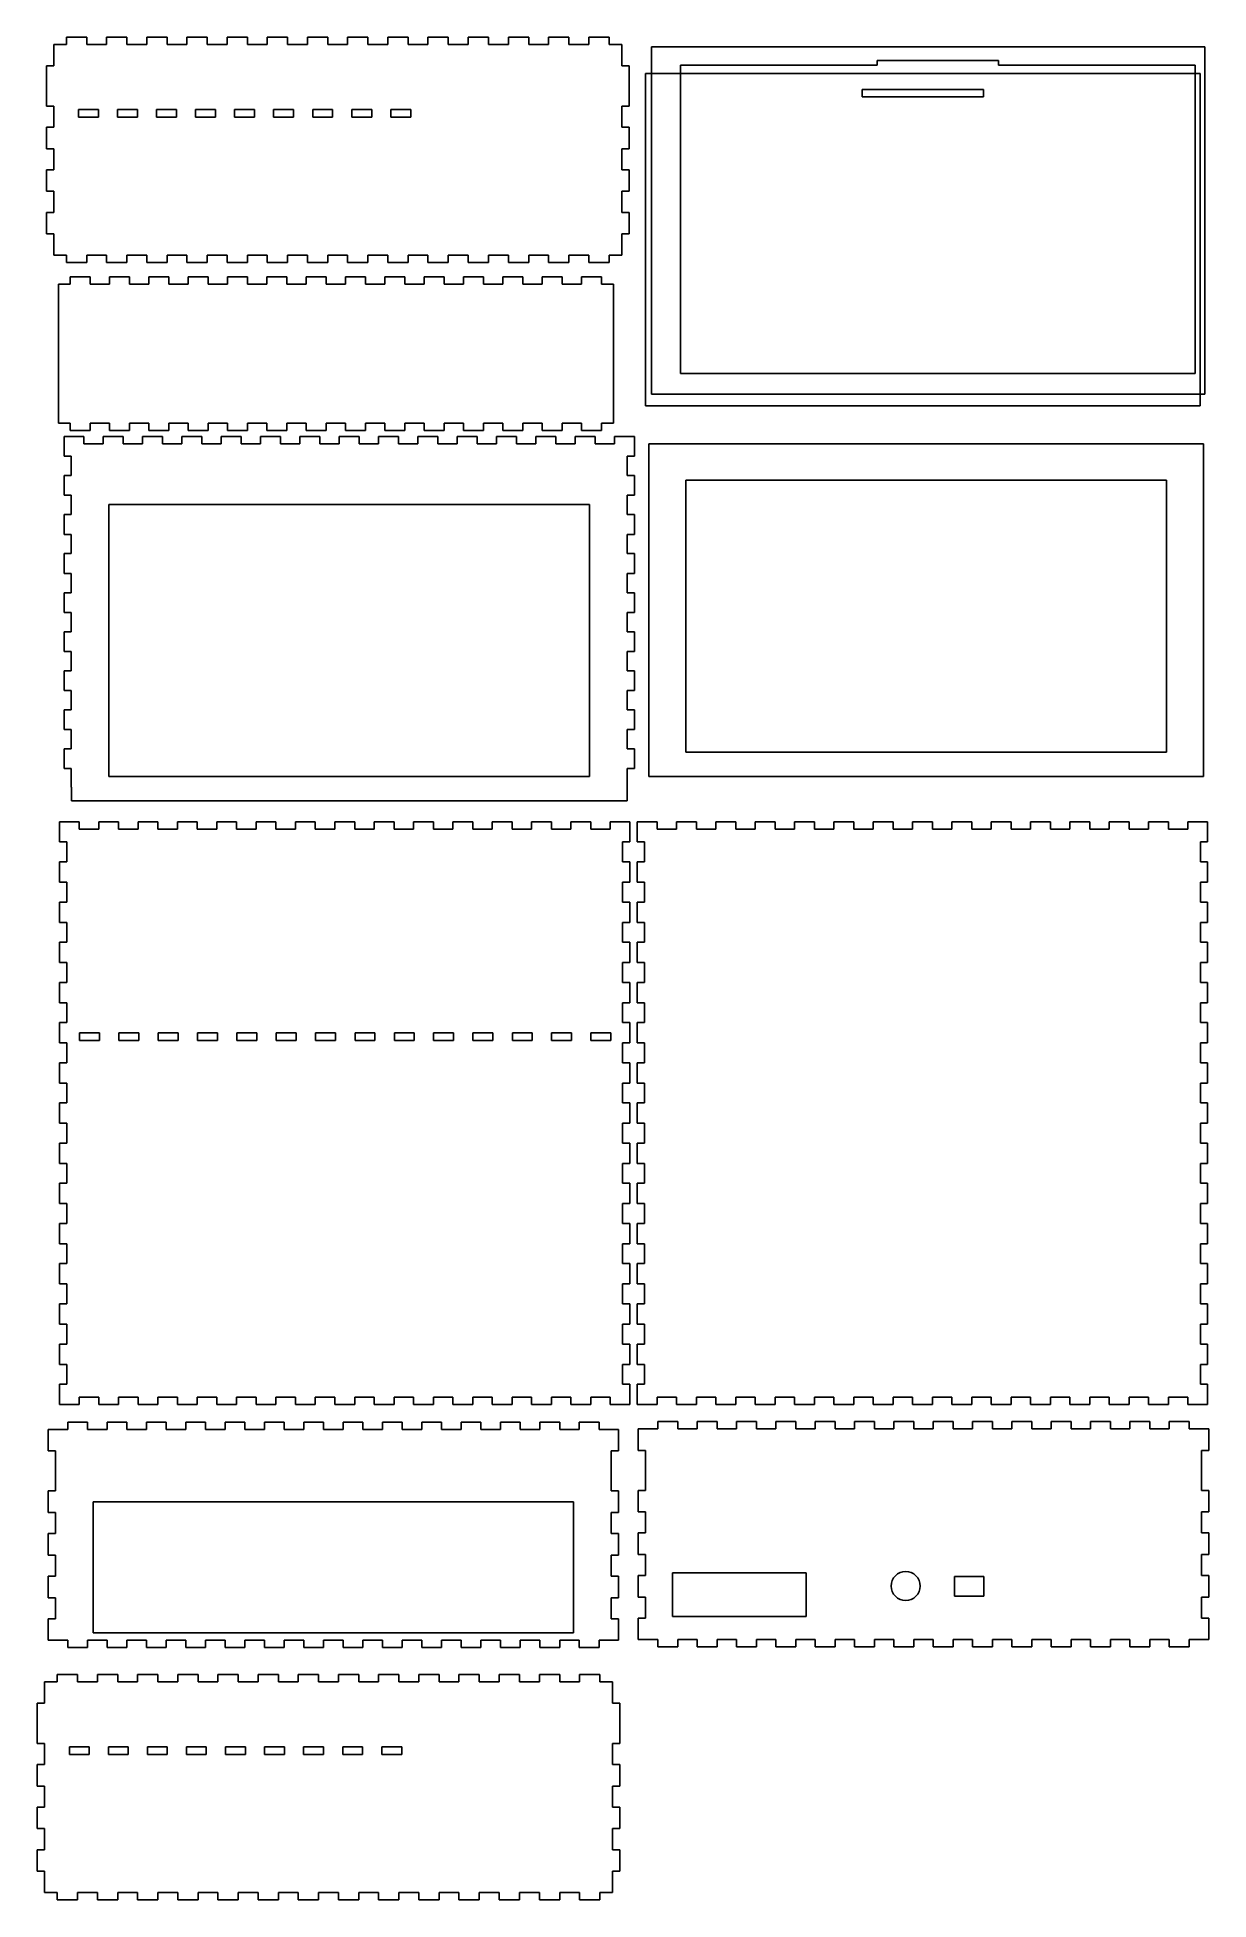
# Model space of a CAD drawing. Extents: x -58 to 425, y -406 to 361.
import ezdxf

# ---------------------------------------------------------------- set-up
doc = ezdxf.new("R2010")
doc.units = 0
doc.layers.add('Calque_1', color=7, linetype='CONTINUOUS')

msp = doc.modelspace()

# ---------------------------------------------------------------- linework, layer by layer
at = {"layer": 'Calque_1', "color": 1}
for p, q in [((-45.519158, 361.346844), (-45.519158, 358.347014)), ((-37.143434, 361.346844), (-45.519158, 361.346844)), ((-37.143434, 358.347014), (-37.143434, 361.346844)), ((-20.591483, 361.346844), (-28.967707, 361.346844)), ((-28.967707, 361.346844), (-28.967707, 358.347014)), ((-20.591483, 358.347014), (-20.591483, 361.346844)), ((-4.040052, 361.346844), (-12.415756, 361.346844)), ((-12.415756, 361.346844), (-12.415756, 358.347014)), ((-4.040052, 358.347014), (-4.040052, 361.346844)), ((12.511899, 361.346844), (4.135672, 361.346844)), ((4.135672, 361.346844), (4.135672, 358.347014)), ((12.511899, 358.347014), (12.511899, 361.346844)), ((29.063339, 361.346844), (20.687623, 361.346844)), ((20.687623, 361.346844), (20.687623, 358.347014)), ((29.063339, 358.347014), (29.063339, 361.346844)), ((45.61529, 361.346844), (37.239063, 361.346844)), ((37.239063, 361.346844), (37.239063, 358.347014)), ((45.61529, 358.347014), (45.61529, 361.346844)), ((62.166721, 361.346844), (53.791013, 361.346844)), ((53.791013, 361.346844), (53.791013, 358.347014)), ((62.166721, 358.347014), (62.166721, 361.346844)), ((78.718668, 361.346844), (70.342964, 361.346844)), ((70.342964, 361.346844), (70.342964, 358.347014)), ((78.718668, 358.347014), (78.718668, 361.346844)), ((95.270109, 361.346844), (86.894395, 361.346844)), ((86.894395, 361.346844), (86.894395, 358.347014)), ((95.270109, 358.347014), (95.270109, 361.346844)), ((111.82206, 361.346844), (103.44635, 361.346844)), ((103.44635, 361.346844), (103.44635, 358.347014)), ((111.82206, 358.347014), (111.82206, 361.346844)), ((128.37349, 361.346844), (119.99779, 361.346844)), ((119.99779, 361.346844), (119.99779, 358.347014)), ((128.37349, 358.347014), (128.37349, 361.346844)), ((144.92546, 361.346844), (136.54974, 361.346844)), ((136.54974, 361.346844), (136.54974, 358.347014)), ((144.92546, 358.347014), (144.92546, 361.346844)), ((161.47742, 361.346844), (153.10118, 361.346844)), ((153.10118, 361.346844), (153.10118, 358.347014)), ((161.47742, 358.347014), (161.47742, 361.346844)), ((178.02886, 361.346844), (169.65314, 361.346844)), ((169.65314, 361.346844), (169.65314, 358.347014)), ((178.02886, 358.347014), (178.02886, 361.346844)), ((-45.519158, 358.347014), (-50.745175, 358.347014)), ((-50.745175, 358.347014), (-50.745175, 350.60848)), ((-28.967707, 358.347014), (-37.143434, 358.347014)), ((-12.415756, 358.347014), (-20.591483, 358.347014)), ((4.135672, 358.347014), (-4.040052, 358.347014)), ((20.687623, 358.347014), (12.511899, 358.347014)), ((37.239063, 358.347014), (29.063339, 358.347014)), ((53.791013, 358.347014), (45.61529, 358.347014)), ((70.342964, 358.347014), (62.166721, 358.347014)), ((86.894395, 358.347014), (78.718668, 358.347014)), ((103.44635, 358.347014), (95.270109, 358.347014)), ((119.99779, 358.347014), (111.82206, 358.347014)), ((136.54974, 358.347014), (128.37349, 358.347014)), ((153.10118, 358.347014), (144.92546, 358.347014)), ((169.65314, 358.347014), (161.47742, 358.347014)), ((183.2549, 358.347014), (178.02886, 358.347014)), ((183.2549, 350.60848), (183.2549, 358.347014)), ((-50.745175, 349.61939), (-53.744995, 349.61939)), ((-53.744995, 349.61939), (-53.744995, 341.880843)), ((-50.745175, 350.60848), (-50.745175, 349.61939)), ((183.2549, 349.61939), (183.2549, 350.60848)), ((186.25472, 349.61939), (183.2549, 349.61939)), ((186.25472, 341.880843), (186.25472, 349.61939)), ((193.05344, 346.472751), (193.05344, 209.472931)), ((421.55371, 346.472751), (193.05344, 346.472751)), ((421.55371, 209.472931), (421.55371, 346.472751)), ((-53.744995, 341.880843), (-53.744995, 340.834916)), ((-53.744995, 340.834916), (-53.744995, 333.002839)), ((186.25472, 340.834916), (186.25472, 341.880843)), ((186.25472, 333.002839), (186.25472, 340.834916)), ((282.3038, 339.781178), (332.30386, 339.781178)), ((282.3038, 336.781357), (282.3038, 339.781178)), ((332.30386, 339.781178), (332.30386, 336.781357)), ((-53.744995, 333.002839), (-50.745175, 333.002839)), ((-50.745175, 333.002839), (-50.745175, 324.325335)), ((-40.514301, 331.538329), (-32.314287, 331.538329)), ((-40.514301, 328.438262), (-40.514301, 331.538329)), ((-32.314287, 331.538329), (-32.314287, 328.438262)), ((-24.43931, 331.538329), (-16.239296, 331.538329)), ((-24.43931, 328.438262), (-24.43931, 331.538329)), ((-16.239296, 331.538329), (-16.239296, 328.438262)), ((-8.364319, 331.538329), (-0.164305, 331.538329)), ((-8.364319, 328.438262), (-8.364319, 331.538329)), ((-0.164305, 331.538329), (-0.164305, 328.438262)), ((7.710642, 331.538329), (15.910656, 331.538329)), ((7.710642, 328.438262), (7.710642, 331.538329)), ((15.910656, 331.538329), (15.910656, 328.438262)), ((23.785623, 331.538329), (31.985636, 331.538329)), ((23.785623, 328.438262), (23.785623, 331.538329)), ((31.985636, 331.538329), (31.985636, 328.438262)), ((39.860603, 331.538329), (48.060616, 331.538329)), ((39.860603, 328.438262), (39.860603, 331.538329)), ((48.060616, 331.538329), (48.060616, 328.438262)), ((55.935584, 331.538329), (64.135587, 331.538329)), ((55.935584, 328.438262), (55.935584, 331.538329)), ((64.135587, 331.538329), (64.135587, 328.438262)), ((72.110815, 331.538329), (80.310828, 331.538329)), ((72.110815, 328.438262), (72.110815, 331.538329)), ((80.310828, 331.538329), (80.310828, 328.438262)), ((88.185796, 331.538329), (96.385799, 331.538329)), ((88.185796, 328.438262), (88.185796, 331.538329)), ((96.385799, 331.538329), (96.385799, 328.438262)), ((183.2549, 324.325335), (183.2549, 333.002839)), ((183.2549, 333.002839), (186.25472, 333.002839)), ((332.30386, 336.781357), (282.3038, 336.781357)), ((-50.745175, 324.325335), (-53.744995, 324.325335)), ((-53.744995, 324.325335), (-53.744995, 315.447338)), ((-32.314287, 328.438262), (-40.514301, 328.438262)), ((-16.239296, 328.438262), (-24.43931, 328.438262)), ((-0.164305, 328.438262), (-8.364319, 328.438262)), ((15.910656, 328.438262), (7.710642, 328.438262)), ((31.985636, 328.438262), (23.785623, 328.438262)), ((48.060616, 328.438262), (39.860603, 328.438262)), ((64.135587, 328.438262), (55.935584, 328.438262)), ((80.310828, 328.438262), (72.110815, 328.438262)), ((96.385799, 328.438262), (88.185796, 328.438262)), ((186.25472, 324.325335), (183.2549, 324.325335)), ((186.25472, 315.447338), (186.25472, 324.325335)), ((-53.744995, 315.447338), (-50.745175, 315.447338)), ((-50.745175, 315.447338), (-50.745175, 306.76983)), ((183.2549, 306.76983), (183.2549, 315.447338)), ((183.2549, 315.447338), (186.25472, 315.447338)), ((-50.745175, 306.76983), (-53.744995, 306.76983)), ((-53.744995, 306.76983), (-53.744995, 297.89182)), ((186.25472, 306.76983), (183.2549, 306.76983)), ((186.25472, 297.89182), (186.25472, 306.76983)), ((-53.744995, 297.89182), (-50.745175, 297.89182)), ((-50.745175, 297.89182), (-50.745175, 289.21431)), ((183.2549, 289.21431), (183.2549, 297.89182)), ((183.2549, 297.89182), (186.25472, 297.89182)), ((-50.745175, 289.21431), (-53.744995, 289.21431)), ((-53.744995, 289.21431), (-53.744995, 280.336301)), ((186.25472, 289.21431), (183.2549, 289.21431)), ((186.25472, 280.336301), (186.25472, 289.21431)), ((-53.744995, 280.336301), (-50.745175, 280.336301)), ((-50.745175, 280.336301), (-50.745175, 271.608671)), ((183.2549, 271.608671), (183.2549, 280.336301)), ((183.2549, 280.336301), (186.25472, 280.336301)), ((-50.745175, 271.608671), (-45.519158, 271.608671)), ((-45.519158, 271.608671), (-45.519158, 268.608331)), ((-45.519158, 268.608331), (-37.143434, 268.608331)), ((-37.143434, 268.608331), (-37.143434, 271.608671)), ((-37.143434, 271.608671), (-28.967707, 271.608671)), ((-28.967707, 271.608671), (-28.967707, 268.608331)), ((-28.967707, 268.608331), (-20.591483, 268.608331)), ((-20.591483, 268.608331), (-20.591483, 271.608671)), ((-20.591483, 271.608671), (-12.415756, 271.608671)), ((-12.415756, 271.608671), (-12.415756, 268.608331)), ((-12.415756, 268.608331), (-4.040052, 268.608331)), ((-4.040052, 268.608331), (-4.040052, 271.608671)), ((-4.040052, 271.608671), (4.135672, 271.608671)), ((4.135672, 271.608671), (4.135672, 268.608331)), ((4.135672, 268.608331), (12.511899, 268.608331)), ((12.511899, 268.608331), (12.511899, 271.608671)), ((12.511899, 271.608671), (20.687623, 271.608671)), ((20.687623, 271.608671), (20.687623, 268.608331)), ((20.687623, 268.608331), (29.063339, 268.608331)), ((29.063339, 268.608331), (29.063339, 271.608671)), ((29.063339, 271.608671), (37.239063, 271.608671)), ((37.239063, 271.608671), (37.239063, 268.608331)), ((37.239063, 268.608331), (45.61529, 268.608331)), ((45.61529, 268.608331), (45.61529, 271.608671)), ((45.61529, 271.608671), (53.791013, 271.608671)), ((53.791013, 271.608671), (53.791013, 268.608331)), ((53.791013, 268.608331), (62.166721, 268.608331)), ((62.166721, 268.608331), (62.166721, 271.608671)), ((62.166721, 271.608671), (70.342964, 271.608671)), ((70.342964, 271.608671), (70.342964, 268.608331)), ((70.342964, 268.608331), (78.718668, 268.608331)), ((78.718668, 268.608331), (78.718668, 271.608671)), ((78.718668, 271.608671), (86.894395, 271.608671)), ((86.894395, 271.608671), (86.894395, 268.608331)), ((86.894395, 268.608331), (95.270109, 268.608331)), ((95.270109, 268.608331), (95.270109, 271.608671)), ((95.270109, 271.608671), (103.44635, 271.608671)), ((103.44635, 271.608671), (103.44635, 268.608331)), ((103.44635, 268.608331), (111.82206, 268.608331)), ((111.82206, 268.608331), (111.82206, 271.608671)), ((111.82206, 271.608671), (119.99779, 271.608671)), ((119.99779, 271.608671), (119.99779, 268.608331)), ((119.99779, 268.608331), (128.37349, 268.608331)), ((128.37349, 268.608331), (128.37349, 271.608671)), ((128.37349, 271.608671), (136.54974, 271.608671)), ((136.54974, 271.608671), (136.54974, 268.608331)), ((136.54974, 268.608331), (144.92546, 268.608331)), ((144.92546, 268.608331), (144.92546, 271.608671)), ((144.92546, 271.608671), (153.10118, 271.608671)), ((153.10118, 271.608671), (153.10118, 268.608331)), ((153.10118, 268.608331), (161.47742, 268.608331)), ((161.47742, 268.608331), (161.47742, 271.608671)), ((161.47742, 271.608671), (169.65314, 271.608671)), ((169.65314, 271.608671), (169.65314, 268.608331)), ((169.65314, 268.608331), (178.02886, 268.608331)), ((178.02886, 268.608331), (178.02886, 271.608671)), ((178.02886, 271.608671), (183.2549, 271.608671)), ((-35.792235, 262.685451), (-43.995775, 262.685451)), ((-43.995775, 262.685451), (-43.995775, 259.685081)), ((-35.792235, 259.685081), (-35.792235, 262.685451)), ((-19.585525, 262.685451), (-27.788565, 262.685451)), ((-27.788565, 262.685451), (-27.788565, 259.685081)), ((-19.585525, 259.685081), (-19.585525, 262.685451)), ((-3.378315, 262.685451), (-11.581855, 262.685451)), ((-11.581855, 262.685451), (-11.581855, 259.685081)), ((-3.378315, 259.685081), (-3.378315, 262.685451)), ((12.828395, 262.685451), (4.624755, 262.685451)), ((4.624755, 262.685451), (4.624755, 259.685081)), ((12.828395, 259.685081), (12.828395, 262.685451)), ((29.035505, 262.685451), (20.831465, 262.685451)), ((20.831465, 262.685451), (20.831465, 259.685081)), ((29.035505, 259.685081), (29.035505, 262.685451)), ((45.242215, 262.685451), (37.039175, 262.685451)), ((37.039175, 262.685451), (37.039175, 259.685081)), ((45.242215, 259.685081), (45.242215, 262.685451)), ((61.449425, 262.685451), (53.245785, 262.685451)), ((53.245785, 262.685451), (53.245785, 259.685081)), ((61.449425, 259.685081), (61.449425, 262.685451)), ((77.656035, 262.685451), (69.452495, 262.685451)), ((69.452495, 262.685451), (69.452495, 259.685081)), ((77.656035, 259.685081), (77.656035, 262.685451)), ((93.862745, 262.685451), (85.659075, 262.685451)), ((85.659075, 262.685451), (85.659075, 259.685081)), ((93.862745, 259.685081), (93.862745, 262.685451)), ((110.06946, 262.685451), (101.86629, 262.685451)), ((101.86629, 262.685451), (101.86629, 259.685081)), ((110.06946, 259.685081), (110.06946, 262.685451)), ((126.27707, 262.685451), (118.0735, 262.685451)), ((118.0735, 262.685451), (118.0735, 259.685081)), ((126.27707, 259.685081), (126.27707, 262.685451)), ((142.48378, 262.685451), (134.28021, 262.685451)), ((134.28021, 262.685451), (134.28021, 259.685081)), ((142.48378, 259.685081), (142.48378, 262.685451)), ((158.69049, 262.685451), (150.48742, 262.685451)), ((150.48742, 262.685451), (150.48742, 259.685081)), ((158.69049, 259.685081), (158.69049, 262.685451)), ((174.89713, 262.685451), (166.69403, 262.685451)), ((166.69403, 262.685451), (166.69403, 259.685081)), ((174.89713, 259.685081), (174.89713, 262.685451)), ((-43.995775, 259.685081), (-48.763945, 259.685081)), ((-48.763945, 259.685081), (-48.763945, 247.015143)), ((-27.788565, 259.685081), (-35.792235, 259.685081)), ((-11.581855, 259.685081), (-19.585525, 259.685081)), ((4.624755, 259.685081), (-3.378315, 259.685081)), ((20.831465, 259.685081), (12.828395, 259.685081)), ((37.039175, 259.685081), (29.035505, 259.685081)), ((53.245785, 259.685081), (45.242215, 259.685081)), ((69.452495, 259.685081), (61.449425, 259.685081)), ((85.659075, 259.685081), (77.656035, 259.685081)), ((101.86629, 259.685081), (93.862745, 259.685081)), ((118.0735, 259.685081), (110.06946, 259.685081)), ((134.28021, 259.685081), (126.27707, 259.685081)), ((150.48742, 259.685081), (142.48378, 259.685081)), ((166.69403, 259.685081), (158.69049, 259.685081)), ((179.91023, 259.685081), (174.89713, 259.685081)), ((179.91023, 247.015143), (179.91023, 259.685081)), ((-48.763945, 247.015143), (-48.763945, 216.575335)), ((179.91023, 216.575335), (179.91023, 247.015143)), ((-48.763945, 216.575335), (-48.763945, 202.384025)), ((179.91023, 202.384025), (179.91023, 216.575335)), ((193.05344, 209.472931), (421.55371, 209.472931)), ((-48.763945, 202.384025), (-43.995775, 202.384025)), ((-43.995775, 202.384025), (-43.995775, 199.384225)), ((-35.792235, 199.384225), (-35.792235, 202.384025)), ((-35.792235, 202.384025), (-27.788565, 202.384025)), ((-27.788565, 202.384025), (-27.788565, 199.384225)), ((-19.585525, 199.384225), (-19.585525, 202.384025)), ((-19.585525, 202.384025), (-11.581855, 202.384025)), ((-11.581855, 202.384025), (-11.581855, 199.384225)), ((-3.378315, 199.384225), (-3.378315, 202.384025)), ((-3.378315, 202.384025), (4.624755, 202.384025)), ((4.624755, 202.384025), (4.624755, 199.384225)), ((12.828395, 199.384225), (12.828395, 202.384025)), ((12.828395, 202.384025), (20.831465, 202.384025)), ((20.831465, 202.384025), (20.831465, 199.384225)), ((29.035505, 199.384225), (29.035505, 202.384025)), ((29.035505, 202.384025), (37.039175, 202.384025)), ((37.039175, 202.384025), (37.039175, 199.384225)), ((45.242215, 199.384225), (45.242215, 202.384025)), ((45.242215, 202.384025), (53.245785, 202.384025)), ((53.245785, 202.384025), (53.245785, 199.384225)), ((61.449425, 199.384225), (61.449425, 202.384025)), ((61.449425, 202.384025), (69.452495, 202.384025)), ((69.452495, 202.384025), (69.452495, 199.384225)), ((77.656035, 199.384225), (77.656035, 202.384025)), ((77.656035, 202.384025), (85.659075, 202.384025)), ((85.659075, 202.384025), (85.659075, 199.384225)), ((93.862745, 199.384225), (93.862745, 202.384025)), ((93.862745, 202.384025), (101.86629, 202.384025)), ((101.86629, 202.384025), (101.86629, 199.384225)), ((110.06946, 199.384225), (110.06946, 202.384025)), ((110.06946, 202.384025), (118.0735, 202.384025)), ((118.0735, 202.384025), (118.0735, 199.384225)), ((126.27707, 199.384225), (126.27707, 202.384025)), ((126.27707, 202.384025), (134.28021, 202.384025)), ((134.28021, 202.384025), (134.28021, 199.384225)), ((142.48378, 199.384225), (142.48378, 202.384025)), ((142.48378, 202.384025), (150.48742, 202.384025)), ((150.48742, 202.384025), (150.48742, 199.384225)), ((158.69049, 199.384225), (158.69049, 202.384025)), ((158.69049, 202.384025), (166.69403, 202.384025)), ((166.69403, 202.384025), (166.69403, 199.384225)), ((174.89713, 199.384225), (174.89713, 202.384025)), ((174.89713, 202.384025), (179.91023, 202.384025)), ((-46.499195, 196.85743), (-46.499195, 188.76438)), ((-38.346895, 196.85743), (-46.499195, 196.85743)), ((-43.995775, 199.384225), (-35.792235, 199.384225)), ((-38.346895, 193.85761), (-38.346895, 196.85743)), ((-30.343195, 193.85761), (-38.346895, 193.85761)), ((-22.139595, 196.85743), (-30.343195, 196.85743)), ((-30.343195, 196.85743), (-30.343195, 193.85761)), ((-27.788565, 199.384225), (-19.585525, 199.384225)), ((-22.139595, 193.85761), (-22.139595, 196.85743)), ((-14.137095, 193.85761), (-22.139595, 193.85761)), ((-5.932895, 196.85743), (-14.137095, 196.85743)), ((-14.137095, 196.85743), (-14.137095, 193.85761)), ((-11.581855, 199.384225), (-3.378315, 199.384225)), ((-5.932895, 193.85761), (-5.932895, 196.85743)), ((2.070105, 193.85761), (-5.932895, 193.85761)), ((10.273205, 196.85743), (2.070105, 196.85743)), ((2.070105, 196.85743), (2.070105, 193.85761)), ((4.624755, 199.384225), (12.828395, 199.384225)), ((10.273205, 193.85761), (10.273205, 196.85743)), ((18.277305, 193.85761), (10.273205, 193.85761)), ((26.480905, 196.85743), (18.277305, 196.85743)), ((18.277305, 196.85743), (18.277305, 193.85761)), ((20.831465, 199.384225), (29.035505, 199.384225)), ((26.480905, 193.85761), (26.480905, 196.85743)), ((34.483405, 193.85761), (26.480905, 193.85761)), ((42.687605, 196.85743), (34.483405, 196.85743)), ((34.483405, 196.85743), (34.483405, 193.85761)), ((37.039175, 199.384225), (45.242215, 199.384225)), ((42.687605, 193.85761), (42.687605, 196.85743)), ((50.690605, 193.85761), (42.687605, 193.85761)), ((58.893705, 196.85743), (50.690605, 196.85743)), ((50.690605, 196.85743), (50.690605, 193.85761)), ((53.245785, 199.384225), (61.449425, 199.384225)), ((58.893705, 193.85761), (58.893705, 196.85743)), ((66.897805, 193.85761), (58.893705, 193.85761)), ((75.100905, 196.85743), (66.897805, 196.85743)), ((66.897805, 196.85743), (66.897805, 193.85761)), ((69.452495, 199.384225), (77.656035, 199.384225)), ((75.100905, 193.85761), (75.100905, 196.85743)), ((83.104005, 193.85761), (75.100905, 193.85761)), ((91.308105, 196.85743), (83.104005, 196.85743)), ((83.104005, 196.85743), (83.104005, 193.85761)), ((85.659075, 199.384225), (93.862745, 199.384225)), ((91.308105, 193.85761), (91.308105, 196.85743)), ((99.311205, 193.85761), (91.308105, 193.85761)), ((107.51421, 196.85743), (99.311205, 196.85743)), ((99.311205, 196.85743), (99.311205, 193.85761)), ((101.86629, 199.384225), (110.06946, 199.384225)), ((107.51421, 193.85761), (107.51421, 196.85743)), ((115.51841, 193.85761), (107.51421, 193.85761)), ((123.72141, 196.85743), (115.51841, 196.85743)), ((115.51841, 196.85743), (115.51841, 193.85761)), ((118.0735, 199.384225), (126.27707, 199.384225)), ((123.72141, 193.85761), (123.72141, 196.85743)), ((131.72511, 193.85761), (123.72141, 193.85761)), ((139.92811, 196.85743), (131.72511, 196.85743)), ((131.72511, 196.85743), (131.72511, 193.85761)), ((134.28021, 199.384225), (142.48378, 199.384225)), ((139.92811, 193.85761), (139.92811, 196.85743)), ((147.93121, 193.85761), (139.92811, 193.85761)), ((156.13531, 196.85743), (147.93121, 196.85743)), ((147.93121, 196.85743), (147.93121, 193.85761)), ((150.48742, 199.384225), (158.69049, 199.384225)), ((156.13531, 193.85761), (156.13531, 196.85743)), ((164.13841, 193.85761), (156.13531, 193.85761)), ((172.34141, 196.85743), (164.13841, 196.85743)), ((164.13841, 196.85743), (164.13841, 193.85761)), ((166.69403, 199.384225), (174.89713, 199.384225)), ((172.34141, 193.85761), (172.34141, 196.85743)), ((180.34451, 193.85761), (172.34141, 193.85761)), ((188.49801, 196.85743), (180.34451, 196.85743)), ((180.34451, 196.85743), (180.34451, 193.85761)), ((188.49801, 188.76438), (188.49801, 196.85743)), ((194.40939, 193.85761), (194.40939, 56.8577)), ((422.90916, 193.85761), (194.40939, 193.85761)), ((422.90916, 56.8577), (422.90916, 193.85761)), ((-46.499195, 188.76438), (-43.499395, 188.76438)), ((-43.499395, 188.76438), (-43.499395, 180.82069)), ((185.49821, 180.82069), (185.49821, 188.76438)), ((185.49821, 188.76438), (188.49801, 188.76438)), ((-43.499395, 180.82069), (-46.499195, 180.82069)), ((-46.499195, 180.82069), (-46.499195, 172.67699)), ((188.49801, 180.82069), (185.49821, 180.82069)), ((188.49801, 172.67699), (188.49801, 180.82069)), ((209.65959, 178.85751), (407.65936, 178.85751)), ((209.65959, 66.8576), (209.65959, 178.85751)), ((407.65936, 178.85751), (407.65936, 66.8576)), ((-46.499195, 172.67699), (-43.499395, 172.67699)), ((-43.499395, 172.67699), (-43.499395, 164.7338)), ((-28.000195, 168.8576), (169.99901, 168.8576)), ((-28.000195, 56.8577), (-28.000195, 168.8576)), ((169.99901, 168.8576), (169.99901, 56.8577)), ((185.49821, 164.7338), (185.49821, 172.67699)), ((185.49821, 172.67699), (188.49801, 172.67699)), ((-43.499395, 164.7338), (-46.499195, 164.7338)), ((-46.499195, 164.7338), (-46.499195, 156.59011)), ((188.49801, 164.7338), (185.49821, 164.7338)), ((188.49801, 156.59011), (188.49801, 164.7338)), ((-46.499195, 156.59011), (-43.499395, 156.59011)), ((-43.499395, 156.59011), (-43.499395, 148.64692)), ((185.49821, 148.64692), (185.49821, 156.59011)), ((185.49821, 156.59011), (188.49801, 156.59011)), ((-43.499395, 148.64692), (-46.499195, 148.64692)), ((-46.499195, 148.64692), (-46.499195, 140.50323)), ((188.49801, 148.64692), (185.49821, 148.64692)), ((188.49801, 140.50323), (188.49801, 148.64692)), ((-46.499195, 140.50323), (-43.499395, 140.50323)), ((-43.499395, 140.50323), (-43.499395, 132.56007)), ((185.49821, 132.56007), (185.49821, 140.50323)), ((185.49821, 140.50323), (188.49801, 140.50323)), ((-43.499395, 132.56007), (-46.499195, 132.56007)), ((-46.499195, 132.56007), (-46.499195, 124.41638)), ((188.49801, 132.56007), (185.49821, 132.56007)), ((188.49801, 124.41638), (188.49801, 132.56007)), ((-46.499195, 124.41638), (-43.499395, 124.41638)), ((-43.499395, 124.41638), (-43.499395, 116.47266)), ((185.49821, 116.47266), (185.49821, 124.41638)), ((185.49821, 124.41638), (188.49801, 124.41638)), ((-43.499395, 116.47266), (-46.499195, 116.47266)), ((-46.499195, 116.47266), (-46.499195, 108.3295)), ((188.49801, 116.47266), (185.49821, 116.47266)), ((188.49801, 108.3295), (188.49801, 116.47266)), ((-46.499195, 108.3295), (-43.499395, 108.3295)), ((-43.499395, 108.3295), (-43.499395, 100.38579)), ((185.49821, 100.38579), (185.49821, 108.3295)), ((185.49821, 108.3295), (188.49801, 108.3295)), ((-43.499395, 100.38579), (-46.499195, 100.38579)), ((-46.499195, 100.38579), (-46.499195, 92.24263)), ((188.49801, 100.38579), (185.49821, 100.38579)), ((188.49801, 92.24263), (188.49801, 100.38579)), ((-46.499195, 92.24263), (-43.499395, 92.24263)), ((-43.499395, 92.24263), (-43.499395, 84.29894)), ((185.49821, 84.29894), (185.49821, 92.24263)), ((185.49821, 92.24263), (188.49801, 92.24263)), ((-43.499395, 84.29894), (-46.499195, 84.29894)), ((-46.499195, 84.29894), (-46.499195, 76.15525)), ((188.49801, 84.29894), (185.49821, 84.29894)), ((188.49801, 76.15525), (188.49801, 84.29894)), ((-46.499195, 76.15525), (-43.499395, 76.15525)), ((-43.499395, 76.15525), (-43.499395, 68.21206)), ((185.49821, 68.21206), (185.49821, 76.15525)), ((185.49821, 76.15525), (188.49801, 76.15525)), ((-43.499395, 68.21206), (-46.499195, 68.21206)), ((-46.499195, 68.21206), (-46.499195, 60.06837)), ((188.49801, 68.21206), (185.49821, 68.21206)), ((188.49801, 60.06837), (188.49801, 68.21206)), ((407.65936, 66.8576), (209.65959, 66.8576)), ((-46.499195, 60.06837), (-43.499395, 60.06837)), ((-43.499395, 60.06837), (-43.499395, 52.39595)), ((169.99901, 56.8577), (-28.000195, 56.8577)), ((185.49821, 52.62334), (185.49821, 60.06837)), ((185.49821, 60.06837), (188.49801, 60.06837)), ((194.40939, 56.8577), (422.90916, 56.8577)), ((-43.499395, 52.39595), (-43.455395, 52.39595)), ((-43.455395, 52.39595), (-43.455395, 46.8578)), ((-43.455395, 46.8578), (185.44821, 46.8578)), ((185.44821, 46.8578), (185.44821, 52.62334)), ((185.44821, 52.62334), (185.49821, 52.62334)), ((-48.362134, 38.19185), (-48.362134, 29.86626)), ((-40.208628, 38.19185), (-48.362134, 38.19185)), ((-40.208628, 35.19203), (-40.208628, 38.19185)), ((-32.205511, 35.19203), (-40.208628, 35.19203)), ((-24.001867, 38.19185), (-32.205511, 38.19185)), ((-32.205511, 38.19185), (-32.205511, 35.19203)), ((-24.001867, 35.19203), (-24.001867, 38.19185)), ((-15.998221, 35.19203), (-24.001867, 35.19203)), ((-7.795106, 38.19185), (-15.998221, 38.19185)), ((-15.998221, 38.19185), (-15.998221, 35.19203)), ((-7.795106, 35.19203), (-7.795106, 38.19185)), ((0.208539, 35.19203), (-7.795106, 35.19203)), ((8.412157, 38.19185), (0.208539, 38.19185)), ((0.208539, 38.19185), (0.208539, 35.19203)), ((8.412157, 35.19203), (8.412157, 38.19185)), ((16.4153, 35.19203), (8.412157, 35.19203)), ((24.618945, 38.19185), (16.4153, 38.19185)), ((16.4153, 38.19185), (16.4153, 35.19203)), ((24.618945, 35.19203), (24.618945, 38.19185)), ((32.622061, 35.19203), (24.618945, 35.19203)), ((40.825705, 38.19185), (32.622061, 38.19185)), ((32.622061, 38.19185), (32.622061, 35.19203)), ((40.825705, 35.19203), (40.825705, 38.19185)), ((48.829351, 35.19203), (40.825705, 35.19203)), ((57.032466, 38.19185), (48.829351, 38.19185)), ((48.829351, 38.19185), (48.829351, 35.19203)), ((57.032466, 35.19203), (57.032466, 38.19185)), ((65.036112, 35.19203), (57.032466, 35.19203)), ((73.23973, 38.19185), (65.036112, 38.19185)), ((65.036112, 38.19185), (65.036112, 35.19203)), ((73.23973, 35.19203), (73.23973, 38.19185)), ((81.242873, 35.19203), (73.23973, 35.19203)), ((89.446491, 38.19185), (81.242873, 38.19185)), ((81.242873, 38.19185), (81.242873, 35.19203)), ((89.446491, 35.19203), (89.446491, 38.19185)), ((97.449634, 35.19203), (89.446491, 35.19203)), ((105.65325, 38.19185), (97.449634, 38.19185)), ((97.449634, 38.19185), (97.449634, 35.19203)), ((105.65325, 35.19203), (105.65325, 38.19185)), ((113.6569, 35.19203), (105.65325, 35.19203)), ((121.86001, 38.19185), (113.6569, 38.19185)), ((113.6569, 38.19185), (113.6569, 35.19203)), ((121.86001, 35.19203), (121.86001, 38.19185)), ((129.86366, 35.19203), (121.86001, 35.19203)), ((138.06731, 38.19185), (129.86366, 38.19185)), ((129.86366, 38.19185), (129.86366, 35.19203)), ((138.06731, 35.19203), (138.06731, 38.19185)), ((146.07042, 35.19203), (138.06731, 35.19203)), ((154.27407, 38.19185), (146.07042, 38.19185)), ((146.07042, 38.19185), (146.07042, 35.19203)), ((154.27407, 35.19203), (154.27407, 38.19185)), ((162.27771, 35.19203), (154.27407, 35.19203)), ((170.48083, 38.19185), (162.27771, 38.19185)), ((162.27771, 38.19185), (162.27771, 35.19203)), ((170.48083, 35.19203), (170.48083, 38.19185)), ((178.48447, 35.19203), (170.48083, 35.19203)), ((186.63798, 38.19185), (178.48447, 38.19185)), ((178.48447, 38.19185), (178.48447, 35.19203)), ((186.63798, 29.86626), (186.63798, 38.19185)), ((189.63782, 38.1921), (197.79127, 38.1921)), ((189.63782, 29.86624), (189.63782, 38.1921)), ((197.79127, 38.1921), (197.79127, 35.1921)), ((197.79127, 35.1921), (205.79472, 35.1921)), ((205.79472, 35.1921), (205.79472, 38.1921)), ((205.79472, 38.1921), (213.99816, 38.1921)), ((213.99816, 38.1921), (213.99816, 35.1921)), ((213.99816, 35.1921), (222.00161, 35.1921)), ((222.00161, 35.1921), (222.00161, 38.1921)), ((222.00161, 38.1921), (230.20506, 38.1921)), ((230.20506, 38.1921), (230.20506, 35.1921)), ((230.20506, 35.1921), (238.20851, 35.1921)), ((238.20851, 35.1921), (238.20851, 38.1921)), ((238.20851, 38.1921), (246.41196, 38.1921)), ((246.41196, 38.1921), (246.41196, 35.1921)), ((246.41196, 35.1921), (254.4154, 35.1921)), ((254.4154, 35.1921), (254.4154, 38.1921)), ((254.4154, 38.1921), (262.61885, 38.1921)), ((262.61885, 38.1921), (262.61885, 35.1921)), ((262.61885, 35.1921), (270.6223, 35.1921)), ((270.6223, 35.1921), (270.6223, 38.1921)), ((270.6223, 38.1921), (278.82575, 38.1921)), ((278.82575, 38.1921), (278.82575, 35.1921)), ((278.82575, 35.1921), (286.8292, 35.1921)), ((286.8292, 35.1921), (286.8292, 38.1921)), ((286.8292, 38.1921), (295.03265, 38.1921)), ((295.03265, 38.1921), (295.03265, 35.1921)), ((295.03265, 35.1921), (303.0361, 35.1921)), ((303.0361, 35.1921), (303.0361, 38.1921)), ((303.0361, 38.1921), (311.23954, 38.1921)), ((311.23954, 38.1921), (311.23954, 35.1921)), ((311.23954, 35.1921), (319.24299, 35.1921)), ((319.24299, 35.1921), (319.24299, 38.1921)), ((319.24299, 38.1921), (327.44644, 38.1921)), ((327.44644, 38.1921), (327.44644, 35.1921)), ((327.44644, 35.1921), (335.44989, 35.1921)), ((335.44989, 35.1921), (335.44989, 38.1921)), ((335.44989, 38.1921), (343.65334, 38.1921)), ((343.65334, 38.1921), (343.65334, 35.1921)), ((343.65334, 35.1921), (351.65679, 35.1921)), ((351.65679, 35.1921), (351.65679, 38.1921)), ((351.65679, 38.1921), (359.86023, 38.1921)), ((359.86023, 38.1921), (359.86023, 35.1921)), ((359.86023, 35.1921), (367.86368, 35.1921)), ((367.86368, 35.1921), (367.86368, 38.1921)), ((367.86368, 38.1921), (376.06713, 38.1921)), ((376.06713, 38.1921), (376.06713, 35.1921)), ((376.06713, 35.1921), (384.07058, 35.1921)), ((384.07058, 35.1921), (384.07058, 38.1921)), ((384.07058, 38.1921), (392.27403, 38.1921)), ((392.27403, 38.1921), (392.27403, 35.1921)), ((392.27403, 35.1921), (400.27748, 35.1921)), ((400.27748, 35.1921), (400.27748, 38.1921)), ((400.27748, 38.1921), (408.48092, 38.1921)), ((408.48092, 38.1921), (408.48092, 35.1921)), ((408.48092, 35.1921), (416.48437, 35.1921)), ((416.48437, 35.1921), (416.48437, 38.1921)), ((416.48437, 38.1921), (424.63782, 38.1921)), ((424.63782, 38.1921), (424.63782, 29.86624)), ((-48.362134, 29.86626), (-45.362314, 29.86626)), ((-45.362314, 29.86626), (-45.362314, 21.69053)), ((183.63766, 21.69053), (183.63766, 29.86626)), ((183.63766, 29.86626), (186.63798, 29.86626)), ((192.63782, 29.86624), (189.63782, 29.86624)), ((192.63782, 21.69038), (192.63782, 29.86624)), ((424.63782, 29.86624), (421.63782, 29.86624)), ((421.63782, 29.86624), (421.63782, 21.69038)), ((-45.362314, 21.69053), (-48.362134, 21.69053)), ((-48.362134, 21.69053), (-48.362134, 13.3143)), ((186.63798, 21.69053), (183.63766, 21.69053)), ((186.63798, 13.3143), (186.63798, 21.69053)), ((189.63782, 13.31452), (189.63782, 21.69038)), ((189.63782, 21.69038), (192.63782, 21.69038)), ((421.63782, 21.69038), (424.63782, 21.69038)), ((424.63782, 21.69038), (424.63782, 13.31452)), ((-48.362134, 13.3143), (-45.362314, 13.3143)), ((-45.362314, 13.3143), (-45.362314, 5.13857)), ((183.63766, 5.13857), (183.63766, 13.3143)), ((183.63766, 13.3143), (186.63798, 13.3143)), ((192.63782, 13.31452), (189.63782, 13.31452)), ((192.63782, 5.13865), (192.63782, 13.31452)), ((424.63782, 13.31452), (421.63782, 13.31452)), ((421.63782, 13.31452), (421.63782, 5.13865)), ((-45.362314, 5.13857), (-48.362134, 5.13857)), ((-48.362134, 5.13857), (-48.362134, -3.23714)), ((186.63798, 5.13857), (183.63766, 5.13857)), ((186.63798, -3.23714), (186.63798, 5.13857)), ((189.63782, -3.23721), (189.63782, 5.13865)), ((189.63782, 5.13865), (192.63782, 5.13865)), ((421.63782, 5.13865), (424.63782, 5.13865)), ((424.63782, 5.13865), (424.63782, -3.23721)), ((-48.362134, -3.23714), (-45.362314, -3.23714)), ((-45.362314, -3.23714), (-45.362314, -11.41287)), ((183.63766, -11.41287), (183.63766, -3.23714)), ((183.63766, -3.23714), (186.63798, -3.23714)), ((192.63782, -3.23721), (189.63782, -3.23721)), ((192.63782, -11.41307), (192.63782, -3.23721)), ((424.63782, -3.23721), (421.63782, -3.23721)), ((421.63782, -3.23721), (421.63782, -11.41307)), ((-45.362314, -11.41287), (-48.362134, -11.41287)), ((-48.362134, -11.41287), (-48.362134, -19.7891)), ((186.63798, -11.41287), (183.63766, -11.41287)), ((186.63798, -19.7891), (186.63798, -11.41287)), ((189.63782, -19.78893), (189.63782, -11.41307)), ((189.63782, -11.41307), (192.63782, -11.41307)), ((421.63782, -11.41307), (424.63782, -11.41307)), ((424.63782, -11.41307), (424.63782, -19.78893)), ((-48.362134, -19.7891), (-45.362314, -19.7891)), ((-45.362314, -19.7891), (-45.362314, -27.96483)), ((183.63766, -27.96483), (183.63766, -19.7891)), ((183.63766, -19.7891), (186.63798, -19.7891)), ((192.63782, -19.78893), (189.63782, -19.78893)), ((192.63782, -27.96479), (192.63782, -19.78893)), ((424.63782, -19.78893), (421.63782, -19.78893)), ((421.63782, -19.78893), (421.63782, -27.96479)), ((-45.362314, -27.96483), (-48.362134, -27.96483)), ((-48.362134, -27.96483), (-48.362134, -36.34056)), ((186.63798, -27.96483), (183.63766, -27.96483)), ((186.63798, -36.34056), (186.63798, -27.96483)), ((189.63782, -36.34066), (189.63782, -27.96479)), ((189.63782, -27.96479), (192.63782, -27.96479)), ((421.63782, -27.96479), (424.63782, -27.96479)), ((424.63782, -27.96479), (424.63782, -36.34066)), ((-48.362134, -36.34056), (-45.362314, -36.34056)), ((-45.362314, -36.34056), (-45.362314, -44.51629)), ((183.63766, -44.51629), (183.63766, -36.34056)), ((183.63766, -36.34056), (186.63798, -36.34056)), ((192.63782, -36.34066), (189.63782, -36.34066)), ((192.63782, -44.51652), (192.63782, -36.34066)), ((424.63782, -36.34066), (421.63782, -36.34066)), ((421.63782, -36.34066), (421.63782, -44.51652)), ((-45.362314, -44.51629), (-48.362134, -44.51629)), ((-48.362134, -44.51629), (-48.362134, -52.89252)), ((186.63798, -44.51629), (183.63766, -44.51629)), ((186.63798, -52.89252), (186.63798, -44.51629)), ((189.63782, -52.89238), (189.63782, -44.51652)), ((189.63782, -44.51652), (192.63782, -44.51652)), ((421.63782, -44.51652), (424.63782, -44.51652)), ((424.63782, -44.51652), (424.63782, -52.89238)), ((-48.362134, -52.89252), (-45.362314, -52.89252)), ((-45.362314, -52.89252), (-45.362314, -61.06823)), ((-40.109409, -48.76254), (-31.90939, -48.76254)), ((-40.109409, -51.86261), (-40.109409, -48.76254)), ((-31.90939, -51.86261), (-40.109409, -51.86261)), ((-31.90939, -48.76254), (-31.90939, -51.86261)), ((-23.934187, -48.76254), (-15.734167, -48.76254)), ((-23.934187, -51.86261), (-23.934187, -48.76254)), ((-15.734167, -51.86261), (-23.934187, -51.86261)), ((-15.734167, -48.76254), (-15.734167, -51.86261)), ((-7.65919, -48.76254), (0.540803, -48.76254)), ((-7.65919, -51.86261), (-7.65919, -48.76254)), ((0.540803, -51.86261), (-7.65919, -51.86261)), ((0.540803, -48.76254), (0.540803, -51.86261)), ((8.516033, -48.76254), (16.716052, -48.76254)), ((8.516033, -51.86261), (8.516033, -48.76254)), ((16.716052, -51.86261), (8.516033, -51.86261)), ((16.716052, -48.76254), (16.716052, -51.86261)), ((24.690752, -48.76254), (32.890772, -48.76254)), ((24.690752, -51.86261), (24.690752, -48.76254)), ((32.890772, -51.86261), (24.690752, -51.86261)), ((32.890772, -48.76254), (32.890772, -51.86261)), ((40.965749, -48.76254), (49.165742, -48.76254)), ((40.965749, -51.86261), (40.965749, -48.76254)), ((49.165742, -51.86261), (40.965749, -51.86261)), ((49.165742, -48.76254), (49.165742, -51.86261)), ((57.140972, -48.76254), (65.340991, -48.76254)), ((57.140972, -51.86261), (57.140972, -48.76254)), ((65.340991, -51.86261), (57.140972, -51.86261)), ((65.340991, -48.76254), (65.340991, -51.86261)), ((73.410783, -48.76254), (81.610802, -48.76254)), ((73.410783, -51.86261), (73.410783, -48.76254)), ((81.610802, -51.86261), (73.410783, -51.86261)), ((81.610802, -48.76254), (81.610802, -51.86261)), ((89.586032, -48.76254), (97.786051, -48.76254)), ((89.586032, -51.86261), (89.586032, -48.76254)), ((97.786051, -51.86261), (89.586032, -51.86261)), ((97.786051, -48.76254), (97.786051, -51.86261)), ((105.76075, -48.76254), (113.96077, -48.76254)), ((105.76075, -51.86261), (105.76075, -48.76254)), ((113.96077, -51.86261), (105.76075, -51.86261)), ((113.96077, -48.76254), (113.96077, -51.86261)), ((121.93597, -48.76254), (130.136, -48.76254)), ((121.93597, -51.86261), (121.93597, -48.76254)), ((130.136, -51.86261), (121.93597, -51.86261)), ((130.136, -48.76254), (130.136, -51.86261)), ((138.21097, -48.76254), (146.41099, -48.76254)), ((138.21097, -51.86261), (138.21097, -48.76254)), ((146.41099, -51.86261), (138.21097, -51.86261)), ((146.41099, -48.76254), (146.41099, -51.86261)), ((154.38569, -48.76254), (162.58571, -48.76254)), ((154.38569, -51.86261), (154.38569, -48.76254)), ((162.58571, -51.86261), (154.38569, -51.86261)), ((162.58571, -48.76254), (162.58571, -51.86261)), ((170.56092, -48.76254), (178.76094, -48.76254)), ((170.56092, -51.86261), (170.56092, -48.76254)), ((178.76094, -51.86261), (170.56092, -51.86261)), ((178.76094, -48.76254), (178.76094, -51.86261)), ((183.63766, -61.06823), (183.63766, -52.89252)), ((183.63766, -52.89252), (186.63798, -52.89252)), ((192.63782, -52.89238), (189.63782, -52.89238)), ((192.63782, -61.06824), (192.63782, -52.89238)), ((424.63782, -52.89238), (421.63782, -52.89238)), ((421.63782, -52.89238), (421.63782, -61.06824)), ((-45.362314, -61.06823), (-48.362134, -61.06823)), ((-48.362134, -61.06823), (-48.362134, -69.44396)), ((186.63798, -61.06823), (183.63766, -61.06823)), ((186.63798, -69.44396), (186.63798, -61.06823)), ((189.63782, -69.44411), (189.63782, -61.06824)), ((189.63782, -61.06824), (192.63782, -61.06824)), ((421.63782, -61.06824), (424.63782, -61.06824)), ((424.63782, -61.06824), (424.63782, -69.44411)), ((-48.362134, -69.44396), (-45.362314, -69.44396)), ((-45.362314, -69.44396), (-45.362314, -77.62019)), ((183.63766, -77.62019), (183.63766, -69.44396)), ((183.63766, -69.44396), (186.63798, -69.44396)), ((192.63782, -69.44411), (189.63782, -69.44411)), ((192.63782, -77.61997), (192.63782, -69.44411)), ((424.63782, -69.44411), (421.63782, -69.44411)), ((421.63782, -69.44411), (421.63782, -77.61997)), ((-45.362314, -77.62019), (-48.362134, -77.62019)), ((-48.362134, -77.62019), (-48.362134, -85.99592)), ((186.63798, -77.62019), (183.63766, -77.62019)), ((186.63798, -85.99592), (186.63798, -77.62019)), ((189.63782, -85.99583), (189.63782, -77.61997)), ((189.63782, -77.61997), (192.63782, -77.61997)), ((421.63782, -77.61997), (424.63782, -77.61997)), ((424.63782, -77.61997), (424.63782, -85.99583)), ((-48.362134, -85.99592), (-45.362314, -85.99592)), ((-45.362314, -85.99592), (-45.362314, -94.17165)), ((183.63766, -94.17165), (183.63766, -85.99592)), ((183.63766, -85.99592), (186.63798, -85.99592)), ((192.63782, -85.99583), (189.63782, -85.99583)), ((192.63782, -94.17169), (192.63782, -85.99583)), ((424.63782, -85.99583), (421.63782, -85.99583)), ((421.63782, -85.99583), (421.63782, -94.17169)), ((-45.362314, -94.17165), (-48.362134, -94.17165)), ((-48.362134, -94.17165), (-48.362134, -102.54735)), ((186.63798, -94.17165), (183.63766, -94.17165)), ((186.63798, -102.54735), (186.63798, -94.17165)), ((189.63782, -102.54756), (189.63782, -94.17169)), ((189.63782, -94.17169), (192.63782, -94.17169)), ((421.63782, -94.17169), (424.63782, -94.17169)), ((424.63782, -94.17169), (424.63782, -102.54756)), ((-48.362134, -102.54735), (-45.362314, -102.54735)), ((-45.362314, -102.54735), (-45.362314, -110.72361)), ((183.63766, -110.72361), (183.63766, -102.54735)), ((183.63766, -102.54735), (186.63798, -102.54735)), ((192.63782, -102.54756), (189.63782, -102.54756)), ((192.63782, -110.72342), (192.63782, -102.54756)), ((424.63782, -102.54756), (421.63782, -102.54756)), ((421.63782, -102.54756), (421.63782, -110.72342)), ((-45.362314, -110.72361), (-48.362134, -110.72361)), ((-48.362134, -110.72361), (-48.362134, -119.09931)), ((186.63798, -110.72361), (183.63766, -110.72361)), ((186.63798, -119.09931), (186.63798, -110.72361)), ((189.63782, -119.09928), (189.63782, -110.72342)), ((189.63782, -110.72342), (192.63782, -110.72342)), ((421.63782, -110.72342), (424.63782, -110.72342)), ((424.63782, -110.72342), (424.63782, -119.09928)), ((-48.362134, -119.09931), (-45.362314, -119.09931)), ((-45.362314, -119.09931), (-45.362314, -127.27505)), ((183.63766, -127.27505), (183.63766, -119.09931)), ((183.63766, -119.09931), (186.63798, -119.09931)), ((192.63782, -119.09928), (189.63782, -119.09928)), ((192.63782, -127.27514), (192.63782, -119.09928)), ((424.63782, -119.09928), (421.63782, -119.09928)), ((421.63782, -119.09928), (421.63782, -127.27514)), ((-45.362314, -127.27505), (-48.362134, -127.27505)), ((-48.362134, -127.27505), (-48.362134, -135.65077)), ((186.63798, -127.27505), (183.63766, -127.27505)), ((186.63798, -135.65077), (186.63798, -127.27505)), ((189.63782, -135.651), (189.63782, -127.27514)), ((189.63782, -127.27514), (192.63782, -127.27514)), ((421.63782, -127.27514), (424.63782, -127.27514)), ((424.63782, -127.27514), (424.63782, -135.651)), ((-48.362134, -135.65077), (-45.362314, -135.65077)), ((-45.362314, -135.65077), (-45.362314, -143.82701)), ((183.63766, -143.82701), (183.63766, -135.65077)), ((183.63766, -135.65077), (186.63798, -135.65077)), ((192.63782, -135.651), (189.63782, -135.651)), ((192.63782, -143.82687), (192.63782, -135.651)), ((424.63782, -135.651), (421.63782, -135.651)), ((421.63782, -135.651), (421.63782, -143.82687)), ((-45.362314, -143.82701), (-48.362134, -143.82701)), ((-48.362134, -143.82701), (-48.362134, -152.20274)), ((186.63798, -143.82701), (183.63766, -143.82701)), ((186.63798, -152.20274), (186.63798, -143.82701)), ((189.63782, -152.20273), (189.63782, -143.82687)), ((189.63782, -143.82687), (192.63782, -143.82687)), ((421.63782, -143.82687), (424.63782, -143.82687)), ((424.63782, -143.82687), (424.63782, -152.20273)), ((-48.362134, -152.20274), (-45.362314, -152.20274)), ((-45.362314, -152.20274), (-45.362314, -160.37847)), ((183.63766, -160.37847), (183.63766, -152.20274)), ((183.63766, -152.20274), (186.63798, -152.20274)), ((192.63782, -152.20273), (189.63782, -152.20273)), ((192.63782, -160.37859), (192.63782, -152.20273)), ((424.63782, -152.20273), (421.63782, -152.20273)), ((421.63782, -152.20273), (421.63782, -160.37859)), ((-45.362314, -160.37847), (-48.362134, -160.37847)), ((-48.362134, -160.37847), (-48.362134, -168.7547)), ((186.63798, -160.37847), (183.63766, -160.37847)), ((186.63798, -168.7547), (186.63798, -160.37847)), ((189.63782, -168.75445), (189.63782, -160.37859)), ((189.63782, -160.37859), (192.63782, -160.37859)), ((421.63782, -160.37859), (424.63782, -160.37859)), ((424.63782, -160.37859), (424.63782, -168.75445)), ((-48.362134, -168.7547), (-45.362314, -168.7547)), ((-45.362314, -168.7547), (-45.362314, -176.9304)), ((183.63766, -176.9304), (183.63766, -168.7547)), ((183.63766, -168.7547), (186.63798, -168.7547)), ((192.63782, -168.75445), (189.63782, -168.75445)), ((192.63782, -176.93031), (192.63782, -168.75445)), ((424.63782, -168.75445), (421.63782, -168.75445)), ((421.63782, -168.75445), (421.63782, -176.93031)), ((-45.362314, -176.9304), (-48.362134, -176.9304)), ((-48.362134, -176.9304), (-48.362134, -185.30613)), ((186.63798, -176.9304), (183.63766, -176.9304)), ((186.63798, -185.30613), (186.63798, -176.9304)), ((189.63782, -185.30618), (189.63782, -176.93031)), ((189.63782, -176.93031), (192.63782, -176.93031)), ((421.63782, -176.93031), (424.63782, -176.93031)), ((424.63782, -176.93031), (424.63782, -185.30618)), ((-48.362134, -185.30613), (-45.362314, -185.30613)), ((-45.362314, -185.30613), (-45.362314, -193.48186)), ((183.63766, -193.48186), (183.63766, -185.30613)), ((183.63766, -185.30613), (186.63798, -185.30613)), ((192.63782, -185.30618), (189.63782, -185.30618)), ((192.63782, -193.48204), (192.63782, -185.30618)), ((424.63782, -185.30618), (421.63782, -185.30618)), ((421.63782, -185.30618), (421.63782, -193.48204)), ((-45.362314, -193.48186), (-48.362134, -193.48186)), ((-48.362134, -193.48186), (-48.362134, -201.80796)), ((-40.208628, -201.80796), (-40.208628, -198.80764)), ((-40.208628, -198.80764), (-32.205511, -198.80764)), ((-32.205511, -198.80764), (-32.205511, -201.80796)), ((-24.001867, -201.80796), (-24.001867, -198.80764)), ((-24.001867, -198.80764), (-15.998221, -198.80764)), ((-15.998221, -198.80764), (-15.998221, -201.80796)), ((-7.795106, -201.80796), (-7.795106, -198.80764)), ((-7.795106, -198.80764), (0.208539, -198.80764)), ((0.208539, -198.80764), (0.208539, -201.80796)), ((8.412157, -201.80796), (8.412157, -198.80764)), ((8.412157, -198.80764), (16.4153, -198.80764)), ((16.4153, -198.80764), (16.4153, -201.80796)), ((24.618945, -201.80796), (24.618945, -198.80764)), ((24.618945, -198.80764), (32.622061, -198.80764)), ((32.622061, -198.80764), (32.622061, -201.80796)), ((40.825705, -201.80796), (40.825705, -198.80764)), ((40.825705, -198.80764), (48.829351, -198.80764)), ((48.829351, -198.80764), (48.829351, -201.80796)), ((57.032466, -201.80796), (57.032466, -198.80764)), ((57.032466, -198.80764), (65.036112, -198.80764)), ((65.036112, -198.80764), (65.036112, -201.80796)), ((73.23973, -201.80796), (73.23973, -198.80764)), ((73.23973, -198.80764), (81.242873, -198.80764)), ((81.242873, -198.80764), (81.242873, -201.80796)), ((89.446491, -201.80796), (89.446491, -198.80764)), ((89.446491, -198.80764), (97.449634, -198.80764)), ((97.449634, -198.80764), (97.449634, -201.80796)), ((105.65325, -201.80796), (105.65325, -198.80764)), ((105.65325, -198.80764), (113.6569, -198.80764)), ((113.6569, -198.80764), (113.6569, -201.80796)), ((121.86001, -201.80796), (121.86001, -198.80764)), ((121.86001, -198.80764), (129.86366, -198.80764)), ((129.86366, -198.80764), (129.86366, -201.80796)), ((138.06731, -201.80796), (138.06731, -198.80764)), ((138.06731, -198.80764), (146.07042, -198.80764)), ((146.07042, -198.80764), (146.07042, -201.80796)), ((154.27407, -201.80796), (154.27407, -198.80764)), ((154.27407, -198.80764), (162.27771, -198.80764)), ((162.27771, -198.80764), (162.27771, -201.80796)), ((170.48083, -201.80796), (170.48083, -198.80764)), ((170.48083, -198.80764), (178.48447, -198.80764)), ((178.48447, -198.80764), (178.48447, -201.80796)), ((186.63798, -193.48186), (183.63766, -193.48186)), ((186.63798, -201.80796), (186.63798, -193.48186)), ((189.63782, -201.8079), (189.63782, -193.48204)), ((189.63782, -193.48204), (192.63782, -193.48204)), ((205.79472, -198.8079), (197.79127, -198.8079)), ((197.79127, -198.8079), (197.79127, -201.8079)), ((205.79472, -201.8079), (205.79472, -198.8079)), ((222.00161, -198.8079), (213.99816, -198.8079)), ((213.99816, -198.8079), (213.99816, -201.8079)), ((222.00161, -201.8079), (222.00161, -198.8079)), ((238.20851, -198.8079), (230.20506, -198.8079)), ((230.20506, -198.8079), (230.20506, -201.8079)), ((238.20851, -201.8079), (238.20851, -198.8079)), ((254.4154, -198.8079), (246.41196, -198.8079)), ((246.41196, -198.8079), (246.41196, -201.8079)), ((254.4154, -201.8079), (254.4154, -198.8079)), ((270.6223, -198.8079), (262.61885, -198.8079)), ((262.61885, -198.8079), (262.61885, -201.8079)), ((270.6223, -201.8079), (270.6223, -198.8079)), ((286.8292, -198.8079), (278.82575, -198.8079)), ((278.82575, -198.8079), (278.82575, -201.8079)), ((286.8292, -201.8079), (286.8292, -198.8079)), ((303.0361, -198.8079), (295.03265, -198.8079)), ((295.03265, -198.8079), (295.03265, -201.8079)), ((303.0361, -201.8079), (303.0361, -198.8079)), ((319.24299, -198.8079), (311.23954, -198.8079)), ((311.23954, -198.8079), (311.23954, -201.8079)), ((319.24299, -201.8079), (319.24299, -198.8079)), ((335.44989, -198.8079), (327.44644, -198.8079)), ((327.44644, -198.8079), (327.44644, -201.8079)), ((335.44989, -201.8079), (335.44989, -198.8079)), ((351.65679, -198.8079), (343.65334, -198.8079)), ((343.65334, -198.8079), (343.65334, -201.8079)), ((351.65679, -201.8079), (351.65679, -198.8079)), ((367.86368, -198.8079), (359.86023, -198.8079)), ((359.86023, -198.8079), (359.86023, -201.8079)), ((367.86368, -201.8079), (367.86368, -198.8079)), ((384.07058, -198.8079), (376.06713, -198.8079)), ((376.06713, -198.8079), (376.06713, -201.8079)), ((384.07058, -201.8079), (384.07058, -198.8079)), ((400.27748, -198.8079), (392.27403, -198.8079)), ((392.27403, -198.8079), (392.27403, -201.8079)), ((400.27748, -201.8079), (400.27748, -198.8079)), ((416.48437, -198.8079), (408.48092, -198.8079)), ((408.48092, -198.8079), (408.48092, -201.8079)), ((416.48437, -201.8079), (416.48437, -198.8079)), ((421.63782, -193.48204), (424.63782, -193.48204)), ((424.63782, -193.48204), (424.63782, -201.8079)), ((-48.362134, -201.80796), (-40.208628, -201.80796)), ((-32.205511, -201.80796), (-24.001867, -201.80796)), ((-15.998221, -201.80796), (-7.795106, -201.80796)), ((0.208539, -201.80796), (8.412157, -201.80796)), ((16.4153, -201.80796), (24.618945, -201.80796)), ((32.622061, -201.80796), (40.825705, -201.80796)), ((48.829351, -201.80796), (57.032466, -201.80796)), ((65.036112, -201.80796), (73.23973, -201.80796)), ((81.242873, -201.80796), (89.446491, -201.80796)), ((97.449634, -201.80796), (105.65325, -201.80796)), ((113.6569, -201.80796), (121.86001, -201.80796)), ((129.86366, -201.80796), (138.06731, -201.80796)), ((146.07042, -201.80796), (154.27407, -201.80796)), ((162.27771, -201.80796), (170.48083, -201.80796)), ((178.48447, -201.80796), (186.63798, -201.80796)), ((197.79127, -201.8079), (189.63782, -201.8079)), ((213.99816, -201.8079), (205.79472, -201.8079)), ((230.20506, -201.8079), (222.00161, -201.8079)), ((246.41196, -201.8079), (238.20851, -201.8079)), ((262.61885, -201.8079), (254.4154, -201.8079)), ((278.82575, -201.8079), (270.6223, -201.8079)), ((295.03265, -201.8079), (286.8292, -201.8079)), ((311.23954, -201.8079), (303.0361, -201.8079)), ((327.44644, -201.8079), (319.24299, -201.8079)), ((343.65334, -201.8079), (335.44989, -201.8079)), ((359.86023, -201.8079), (351.65679, -201.8079)), ((376.06713, -201.8079), (367.86368, -201.8079)), ((392.27403, -201.8079), (384.07058, -201.8079)), ((408.48092, -201.8079), (400.27748, -201.8079)), ((424.63782, -201.8079), (416.48437, -201.8079)), ((-44.994055, -212.16318), (-53.04731, -212.16318)), ((-53.04731, -212.16318), (-53.04731, -220.99106)), ((-44.994055, -209.16336), (-44.994055, -212.16318)), ((-36.790422, -209.16336), (-44.994055, -209.16336)), ((-36.790422, -212.16318), (-36.790422, -209.16336)), ((-28.786776, -212.16318), (-36.790422, -212.16318)), ((-20.583658, -209.16336), (-28.786776, -209.16336)), ((-28.786776, -209.16336), (-28.786776, -212.16318)), ((-20.583658, -212.16318), (-20.583658, -209.16336)), ((-12.580012, -212.16318), (-20.583658, -212.16318)), ((-4.376379, -209.16336), (-12.580012, -209.16336)), ((-12.580012, -209.16336), (-12.580012, -212.16318)), ((-4.376379, -212.16318), (-4.376379, -209.16336)), ((3.627266, -212.16318), (-4.376379, -212.16318)), ((11.830899, -209.16336), (3.627266, -209.16336)), ((3.627266, -209.16336), (3.627266, -212.16318)), ((11.830899, -212.16318), (11.830899, -209.16336)), ((19.834028, -212.16318), (11.830899, -212.16318)), ((28.037662, -209.16336), (19.834028, -209.16336)), ((19.834028, -209.16336), (19.834028, -212.16318)), ((28.037662, -212.16318), (28.037662, -209.16336)), ((36.041308, -212.16318), (28.037662, -212.16318)), ((44.244425, -209.16336), (36.041308, -209.16336)), ((36.041308, -209.16336), (36.041308, -212.16318)), ((44.244425, -212.16318), (44.244425, -209.16336)), ((52.24807, -212.16318), (44.244425, -212.16318)), ((60.451705, -209.16336), (52.24807, -209.16336)), ((52.24807, -209.16336), (52.24807, -212.16318)), ((60.451705, -212.16318), (60.451705, -209.16336)), ((68.454832, -212.16318), (60.451705, -212.16318)), ((76.658465, -209.16336), (68.454832, -209.16336)), ((68.454832, -209.16336), (68.454832, -212.16318)), ((76.658465, -212.16318), (76.658465, -209.16336)), ((84.661595, -212.16318), (76.658465, -212.16318)), ((92.865229, -209.16336), (84.661595, -209.16336)), ((84.661595, -209.16336), (84.661595, -212.16318)), ((92.865229, -212.16318), (92.865229, -209.16336)), ((100.86888, -212.16318), (92.865229, -212.16318)), ((109.07199, -209.16336), (100.86888, -209.16336)), ((100.86888, -209.16336), (100.86888, -212.16318)), ((109.07199, -212.16318), (109.07199, -209.16336)), ((117.07564, -212.16318), (109.07199, -212.16318)), ((125.27927, -209.16336), (117.07564, -209.16336)), ((117.07564, -209.16336), (117.07564, -212.16318)), ((125.27927, -212.16318), (125.27927, -209.16336)), ((133.2824, -212.16318), (125.27927, -212.16318)), ((141.48604, -209.16336), (133.2824, -209.16336)), ((133.2824, -209.16336), (133.2824, -212.16318)), ((141.48604, -212.16318), (141.48604, -209.16336)), ((149.48968, -212.16318), (141.48604, -212.16318)), ((157.6928, -209.16336), (149.48968, -209.16336)), ((149.48968, -209.16336), (149.48968, -212.16318)), ((157.6928, -212.16318), (157.6928, -209.16336)), ((165.69644, -212.16318), (157.6928, -212.16318)), ((173.89956, -209.16336), (165.69644, -209.16336)), ((165.69644, -209.16336), (165.69644, -212.16318)), ((173.89956, -212.16318), (173.89956, -209.16336)), ((181.95333, -212.16318), (173.89956, -212.16318)), ((181.95333, -220.99106), (181.95333, -212.16318)), ((198.14738, -211.90366), (190.09413, -211.90366)), ((190.09413, -211.90366), (190.09413, -220.73154)), ((198.14738, -208.90384), (198.14738, -211.90366)), ((206.35103, -208.90384), (198.14738, -208.90384)), ((206.35103, -211.90366), (206.35103, -208.90384)), ((214.35467, -211.90366), (206.35103, -211.90366)), ((222.55779, -208.90384), (214.35467, -208.90384)), ((214.35467, -208.90384), (214.35467, -211.90366)), ((222.55779, -211.90366), (222.55779, -208.90384)), ((230.56143, -211.90366), (222.55779, -211.90366)), ((238.76508, -208.90384), (230.56143, -208.90384)), ((230.56143, -208.90384), (230.56143, -211.90366)), ((238.76508, -211.90366), (238.76508, -208.90384)), ((246.76872, -211.90366), (238.76508, -211.90366)), ((254.97234, -208.90384), (246.76872, -208.90384)), ((246.76872, -208.90384), (246.76872, -211.90366)), ((254.97234, -211.90366), (254.97234, -208.90384)), ((262.97548, -211.90366), (254.97234, -211.90366)), ((271.17911, -208.90384), (262.97548, -208.90384)), ((262.97548, -208.90384), (262.97548, -211.90366)), ((271.17911, -211.90366), (271.17911, -208.90384)), ((279.18275, -211.90366), (271.17911, -211.90366)), ((287.38587, -208.90384), (279.18275, -208.90384)), ((279.18275, -208.90384), (279.18275, -211.90366)), ((287.38587, -211.90366), (287.38587, -208.90384)), ((295.38952, -211.90366), (287.38587, -211.90366)), ((303.59315, -208.90384), (295.38952, -208.90384)), ((295.38952, -208.90384), (295.38952, -211.90366)), ((303.59315, -211.90366), (303.59315, -208.90384)), ((311.59628, -211.90366), (303.59315, -211.90366)), ((319.79991, -208.90384), (311.59628, -208.90384)), ((311.59628, -208.90384), (311.59628, -211.90366)), ((319.79991, -211.90366), (319.79991, -208.90384)), ((327.80304, -211.90366), (319.79991, -211.90366)), ((336.00668, -208.90384), (327.80304, -208.90384)), ((327.80304, -208.90384), (327.80304, -211.90366)), ((336.00668, -211.90366), (336.00668, -208.90384)), ((344.01032, -211.90366), (336.00668, -211.90366)), ((352.21344, -208.90384), (344.01032, -208.90384)), ((344.01032, -208.90384), (344.01032, -211.90366)), ((352.21344, -211.90366), (352.21344, -208.90384)), ((360.21709, -211.90366), (352.21344, -211.90366)), ((368.42072, -208.90384), (360.21709, -208.90384)), ((360.21709, -208.90384), (360.21709, -211.90366)), ((368.42072, -211.90366), (368.42072, -208.90384)), ((376.42385, -211.90366), (368.42072, -211.90366)), ((384.62748, -208.90384), (376.42385, -208.90384)), ((376.42385, -208.90384), (376.42385, -211.90366)), ((384.62748, -211.90366), (384.62748, -208.90384)), ((392.63113, -211.90366), (384.62748, -211.90366)), ((400.83424, -208.90384), (392.63113, -208.90384)), ((392.63113, -208.90384), (392.63113, -211.90366)), ((400.83424, -211.90366), (400.83424, -208.90384)), ((408.83789, -211.90366), (400.83424, -211.90366)), ((417.041, -208.90384), (408.83789, -208.90384)), ((408.83789, -208.90384), (408.83789, -211.90366)), ((417.041, -211.90366), (417.041, -208.90384)), ((425.09478, -211.90366), (417.041, -211.90366)), ((425.09478, -220.73154), (425.09478, -211.90366)), ((-53.04731, -220.99106), (-50.047494, -220.99106)), ((-50.047494, -220.99106), (-50.047494, -228.95906)), ((178.953, -228.95906), (178.953, -220.99106)), ((178.953, -220.99106), (181.95333, -220.99106)), ((190.09413, -220.73154), (193.09395, -220.73154)), ((193.09395, -220.73154), (193.09395, -228.69953)), ((422.09444, -228.69953), (422.09444, -220.73154)), ((422.09444, -220.73154), (425.09478, -220.73154)), ((-50.047494, -228.95906), (-50.047494, -229.10478)), ((-50.047494, -229.10478), (-50.047494, -237.46551)), ((178.953, -229.10478), (178.953, -228.95906)), ((178.953, -237.46551), (178.953, -229.10478)), ((193.09395, -228.69953), (193.09395, -228.84526)), ((193.09395, -228.84526), (193.09395, -237.20599)), ((422.09444, -228.84526), (422.09444, -228.69953)), ((422.09444, -237.20599), (422.09444, -228.84526)), ((-50.047494, -237.46551), (-53.04731, -237.46551)), ((-53.04731, -237.46551), (-53.04731, -246.34249)), ((181.95333, -237.46551), (178.953, -237.46551)), ((181.95333, -246.34249), (181.95333, -237.46551)), ((193.09395, -237.20599), (190.09413, -237.20599)), ((190.09413, -237.20599), (190.09413, -246.08297)), ((425.09478, -237.20599), (422.09444, -237.20599)), ((425.09478, -246.08297), (425.09478, -237.20599)), ((-34.547146, -241.95929), (163.45317, -241.95929)), ((-34.547146, -295.95918), (-34.547146, -241.95929)), ((163.45317, -241.95929), (163.45317, -295.95918)), ((-53.04731, -246.34249), (-50.047494, -246.34249)), ((-50.047494, -246.34249), (-50.047494, -255.02051)), ((178.953, -255.02051), (178.953, -246.34249)), ((178.953, -246.34249), (181.95333, -246.34249)), ((190.09413, -246.08297), (193.09395, -246.08297)), ((193.09395, -246.08297), (193.09395, -254.76099)), ((422.09444, -254.76099), (422.09444, -246.08297)), ((422.09444, -246.08297), (425.09478, -246.08297)), ((-50.047494, -255.02051), (-53.04731, -255.02051)), ((-53.04731, -255.02051), (-53.04731, -263.89801)), ((181.95333, -255.02051), (178.953, -255.02051)), ((181.95333, -263.89801), (181.95333, -255.02051)), ((193.09395, -254.76099), (190.09413, -254.76099)), ((190.09413, -254.76099), (190.09413, -263.63848)), ((425.09478, -254.76099), (422.09444, -254.76099)), ((425.09478, -263.63848), (425.09478, -254.76099)), ((-53.04731, -263.89801), (-50.047494, -263.89801)), ((-50.047494, -263.89801), (-50.047494, -272.57603)), ((178.953, -272.57603), (178.953, -263.89801)), ((178.953, -263.89801), (181.95333, -263.89801)), ((190.09413, -263.63848), (193.09395, -263.63848)), ((193.09395, -263.63848), (193.09395, -272.31651)), ((422.09444, -272.31651), (422.09444, -263.63848)), ((422.09444, -263.63848), (425.09478, -263.63848)), ((-50.047494, -272.57603), (-53.04731, -272.57603)), ((-53.04731, -272.57603), (-53.04731, -281.45354)), ((181.95333, -272.57603), (178.953, -272.57603)), ((181.95333, -281.45354), (181.95333, -272.57603)), ((193.09395, -272.31651), (190.09413, -272.31651)), ((190.09413, -272.31651), (190.09413, -281.194)), ((204.1765, -271.14397), (259.17623, -271.14397)), ((204.1765, -289.14391), (204.1765, -271.14397)), ((259.17623, -271.14397), (259.17623, -289.14391)), ((300.22488, -270.6055), (300.22488, -270.6055)), ((320.41693, -272.74542), (332.41723, -272.74542)), ((320.41693, -280.74545), (320.41693, -272.74542)), ((332.41723, -272.74542), (332.41723, -280.74545)), ((425.09478, -272.31651), (422.09444, -272.31651)), ((425.09478, -281.194), (425.09478, -272.31651)), ((-53.04731, -281.45354), (-50.047494, -281.45354)), ((-50.047494, -281.45354), (-50.047494, -290.13161)), ((178.953, -290.13161), (178.953, -281.45354)), ((178.953, -281.45354), (181.95333, -281.45354)), ((190.09413, -281.194), (193.09395, -281.194)), ((193.09395, -281.194), (193.09395, -289.87203)), ((332.41723, -280.74545), (320.41693, -280.74545)), ((422.09444, -289.87203), (422.09444, -281.194)), ((422.09444, -281.194), (425.09478, -281.194)), ((-50.047494, -290.13161), (-53.04731, -290.13161)), ((-53.04731, -290.13161), (-53.04731, -298.95952)), ((181.95333, -290.13161), (178.953, -290.13161)), ((181.95333, -298.95952), (181.95333, -290.13161)), ((193.09395, -289.87203), (190.09413, -289.87203)), ((190.09413, -289.87203), (190.09413, -298.69991)), ((259.17623, -289.14391), (204.1765, -289.14391)), ((425.09478, -289.87203), (422.09444, -289.87203)), ((425.09478, -298.69991), (425.09478, -289.87203)), ((-53.04731, -298.95952), (-44.994055, -298.95952)), ((-44.994055, -298.95952), (-44.994055, -301.95934)), ((-36.790422, -301.95934), (-36.790422, -298.95952)), ((-36.790422, -298.95952), (-28.786776, -298.95952)), ((163.45317, -295.95918), (-34.547146, -295.95918)), ((-28.786776, -298.95952), (-28.786776, -301.95934)), ((-20.583658, -301.95934), (-20.583658, -298.95952)), ((-20.583658, -298.95952), (-12.580012, -298.95952)), ((-12.580012, -298.95952), (-12.580012, -301.95934)), ((-4.376379, -301.95934), (-4.376379, -298.95952)), ((-4.376379, -298.95952), (3.627266, -298.95952)), ((3.627266, -298.95952), (3.627266, -301.95934)), ((11.830899, -301.95934), (11.830899, -298.95952)), ((11.830899, -298.95952), (19.834028, -298.95952)), ((19.834028, -298.95952), (19.834028, -301.95934)), ((28.037662, -301.95934), (28.037662, -298.95952)), ((28.037662, -298.95952), (36.041308, -298.95952)), ((36.041308, -298.95952), (36.041308, -301.95934)), ((44.244425, -301.95934), (44.244425, -298.95952)), ((44.244425, -298.95952), (52.24807, -298.95952)), ((52.24807, -298.95952), (52.24807, -301.95934)), ((60.451705, -301.95934), (60.451705, -298.95952)), ((60.451705, -298.95952), (68.454832, -298.95952)), ((68.454832, -298.95952), (68.454832, -301.95934)), ((76.658465, -301.95934), (76.658465, -298.95952)), ((76.658465, -298.95952), (84.661595, -298.95952)), ((84.661595, -298.95952), (84.661595, -301.95934)), ((92.865229, -301.95934), (92.865229, -298.95952)), ((92.865229, -298.95952), (100.86888, -298.95952)), ((100.86888, -298.95952), (100.86888, -301.95934)), ((109.07199, -301.95934), (109.07199, -298.95952)), ((109.07199, -298.95952), (117.07564, -298.95952)), ((117.07564, -298.95952), (117.07564, -301.95934)), ((125.27927, -301.95934), (125.27927, -298.95952)), ((125.27927, -298.95952), (133.2824, -298.95952)), ((133.2824, -298.95952), (133.2824, -301.95934)), ((141.48604, -301.95934), (141.48604, -298.95952)), ((141.48604, -298.95952), (149.48968, -298.95952)), ((149.48968, -298.95952), (149.48968, -301.95934)), ((157.6928, -301.95934), (157.6928, -298.95952)), ((157.6928, -298.95952), (165.69644, -298.95952)), ((165.69644, -298.95952), (165.69644, -301.95934)), ((173.89956, -301.95934), (173.89956, -298.95952)), ((173.89956, -298.95952), (181.95333, -298.95952)), ((190.09413, -298.69991), (198.14738, -298.69991)), ((198.14738, -298.69991), (198.14738, -301.69973)), ((206.35103, -301.69973), (206.35103, -298.69991)), ((206.35103, -298.69991), (214.35467, -298.69991)), ((214.35467, -298.69991), (214.35467, -301.69973)), ((222.55779, -301.69973), (222.55779, -298.69991)), ((222.55779, -298.69991), (230.56143, -298.69991)), ((230.56143, -298.69991), (230.56143, -301.69973)), ((238.76508, -301.69973), (238.76508, -298.69991)), ((238.76508, -298.69991), (246.76872, -298.69991)), ((246.76872, -298.69991), (246.76872, -301.69973)), ((254.97234, -301.69973), (254.97234, -298.69991)), ((254.97234, -298.69991), (262.97548, -298.69991)), ((262.97548, -298.69991), (262.97548, -301.69973)), ((271.17911, -301.69973), (271.17911, -298.69991)), ((271.17911, -298.69991), (279.18275, -298.69991)), ((279.18275, -298.69991), (279.18275, -301.69973)), ((287.38587, -301.69973), (287.38587, -298.69991)), ((287.38587, -298.69991), (295.38952, -298.69991)), ((295.38952, -298.69991), (295.38952, -301.69973)), ((303.59315, -301.69973), (303.59315, -298.69991)), ((303.59315, -298.69991), (311.59628, -298.69991)), ((311.59628, -298.69991), (311.59628, -301.69973)), ((319.79991, -301.69973), (319.79991, -298.69991)), ((319.79991, -298.69991), (327.80304, -298.69991)), ((327.80304, -298.69991), (327.80304, -301.69973)), ((336.00668, -301.69973), (336.00668, -298.69991)), ((336.00668, -298.69991), (344.01032, -298.69991)), ((344.01032, -298.69991), (344.01032, -301.69973)), ((352.21344, -301.69973), (352.21344, -298.69991)), ((352.21344, -298.69991), (360.21709, -298.69991)), ((360.21709, -298.69991), (360.21709, -301.69973)), ((368.42072, -301.69973), (368.42072, -298.69991)), ((368.42072, -298.69991), (376.42385, -298.69991)), ((376.42385, -298.69991), (376.42385, -301.69973)), ((384.62748, -301.69973), (384.62748, -298.69991)), ((384.62748, -298.69991), (392.63113, -298.69991)), ((392.63113, -298.69991), (392.63113, -301.69973)), ((400.83424, -301.69973), (400.83424, -298.69991)), ((400.83424, -298.69991), (408.83789, -298.69991)), ((408.83789, -298.69991), (408.83789, -301.69973)), ((417.041, -301.69973), (417.041, -298.69991)), ((417.041, -298.69991), (425.09478, -298.69991)), ((-44.994055, -301.95934), (-36.790422, -301.95934)), ((-28.786776, -301.95934), (-20.583658, -301.95934)), ((-12.580012, -301.95934), (-4.376379, -301.95934)), ((3.627266, -301.95934), (11.830899, -301.95934)), ((19.834028, -301.95934), (28.037662, -301.95934)), ((36.041308, -301.95934), (44.244425, -301.95934)), ((52.24807, -301.95934), (60.451705, -301.95934)), ((68.454832, -301.95934), (76.658465, -301.95934)), ((84.661595, -301.95934), (92.865229, -301.95934)), ((100.86888, -301.95934), (109.07199, -301.95934)), ((117.07564, -301.95934), (125.27927, -301.95934)), ((133.2824, -301.95934), (141.48604, -301.95934)), ((149.48968, -301.95934), (157.6928, -301.95934)), ((165.69644, -301.95934), (173.89956, -301.95934)), ((198.14738, -301.69973), (206.35103, -301.69973)), ((214.35467, -301.69973), (222.55779, -301.69973)), ((230.56143, -301.69973), (238.76508, -301.69973)), ((246.76872, -301.69973), (254.97234, -301.69973)), ((262.97548, -301.69973), (271.17911, -301.69973)), ((279.18275, -301.69973), (287.38587, -301.69973)), ((295.38952, -301.69973), (303.59315, -301.69973)), ((311.59628, -301.69973), (319.79991, -301.69973)), ((327.80304, -301.69973), (336.00668, -301.69973)), ((344.01032, -301.69973), (352.21344, -301.69973)), ((360.21709, -301.69973), (368.42072, -301.69973)), ((376.42385, -301.69973), (384.62748, -301.69973)), ((392.63113, -301.69973), (400.83424, -301.69973)), ((408.83789, -301.69973), (417.041, -301.69973)), ((-49.303883, -313.10024), (-49.303883, -316.10007)), ((-40.928153, -313.10024), (-49.303883, -313.10024)), ((-40.928153, -316.10007), (-40.928153, -313.10024)), ((-24.376193, -313.10024), (-32.752423, -313.10024)), ((-32.752423, -313.10024), (-32.752423, -316.10007)), ((-24.376193, -316.10007), (-24.376193, -313.10024)), ((-7.824753, -313.10024), (-16.200463, -313.10024)), ((-16.200463, -313.10024), (-16.200463, -316.10007)), ((-7.824753, -316.10007), (-7.824753, -313.10024)), ((8.727207, -313.10024), (0.350977, -313.10024)), ((0.350977, -313.10024), (0.350977, -316.10007)), ((8.727207, -316.10007), (8.727207, -313.10024)), ((25.278657, -313.10024), (16.902937, -313.10024)), ((16.902937, -313.10024), (16.902937, -316.10007)), ((25.278657, -316.10007), (25.278657, -313.10024)), ((41.830617, -313.10024), (33.454387, -313.10024)), ((33.454387, -313.10024), (33.454387, -316.10007)), ((41.830617, -316.10007), (41.830617, -313.10024)), ((58.382057, -313.10024), (50.006347, -313.10024)), ((50.006347, -313.10024), (50.006347, -316.10007)), ((58.382057, -316.10007), (58.382057, -313.10024)), ((74.934017, -313.10024), (66.558307, -313.10024)), ((66.558307, -313.10024), (66.558307, -316.10007)), ((74.934017, -316.10007), (74.934017, -313.10024)), ((91.485467, -313.10024), (83.109747, -313.10024)), ((83.109747, -313.10024), (83.109747, -316.10007)), ((91.485467, -316.10007), (91.485467, -313.10024)), ((108.03743, -313.10024), (99.661707, -313.10024)), ((99.661707, -313.10024), (99.661707, -316.10007)), ((108.03743, -316.10007), (108.03743, -313.10024)), ((124.58887, -313.10024), (116.21316, -313.10024)), ((116.21316, -313.10024), (116.21316, -316.10007)), ((124.58887, -316.10007), (124.58887, -313.10024)), ((141.14084, -313.10024), (132.76512, -313.10024)), ((132.76512, -313.10024), (132.76512, -316.10007)), ((141.14084, -316.10007), (141.14084, -313.10024)), ((157.6928, -313.10024), (149.31656, -313.10024)), ((149.31656, -313.10024), (149.31656, -316.10007)), ((157.6928, -316.10007), (157.6928, -313.10024)), ((174.24424, -313.10024), (165.86852, -313.10024)), ((165.86852, -313.10024), (165.86852, -316.10007)), ((174.24424, -316.10007), (174.24424, -313.10024)), ((-49.303883, -316.10007), (-54.529903, -316.10007)), ((-54.529903, -316.10007), (-54.529903, -323.83861)), ((-32.752423, -316.10007), (-40.928153, -316.10007)), ((-16.200463, -316.10007), (-24.376193, -316.10007)), ((0.350977, -316.10007), (-7.824753, -316.10007)), ((16.902937, -316.10007), (8.727207, -316.10007)), ((33.454387, -316.10007), (25.278657, -316.10007)), ((50.006347, -316.10007), (41.830617, -316.10007)), ((66.558307, -316.10007), (58.382057, -316.10007)), ((83.109747, -316.10007), (74.934017, -316.10007)), ((99.661707, -316.10007), (91.485467, -316.10007)), ((116.21316, -316.10007), (108.03743, -316.10007)), ((132.76512, -316.10007), (124.58887, -316.10007)), ((149.31656, -316.10007), (141.14084, -316.10007)), ((165.86852, -316.10007), (157.6928, -316.10007)), ((179.47028, -316.10007), (174.24424, -316.10007)), ((179.47028, -323.83861), (179.47028, -316.10007)), ((-54.529903, -324.8277), (-57.529723, -324.8277)), ((-57.529723, -324.8277), (-57.529723, -332.56625)), ((-54.529903, -323.83861), (-54.529903, -324.8277)), ((179.47028, -324.8277), (179.47028, -323.83861)), ((182.4701, -324.8277), (179.47028, -324.8277)), ((182.4701, -332.56625), (182.4701, -324.8277)), ((-57.529723, -332.56625), (-57.529723, -333.61218)), ((-57.529723, -333.61218), (-57.529723, -341.44426)), ((182.4701, -333.61218), (182.4701, -332.56625)), ((182.4701, -341.44426), (182.4701, -333.61218)), ((-57.529723, -341.44426), (-54.529903, -341.44426)), ((-54.529903, -341.44426), (-54.529903, -350.12177)), ((-44.299023, -342.90877), (-36.099003, -342.90877)), ((-44.299023, -346.00884), (-44.299023, -342.90877)), ((-36.099003, -342.90877), (-36.099003, -346.00884)), ((-28.224023, -342.90877), (-20.024003, -342.90877)), ((-28.224023, -346.00884), (-28.224023, -342.90877)), ((-20.024003, -342.90877), (-20.024003, -346.00884)), ((-12.149023, -342.90877), (-3.949003, -342.90877)), ((-12.149023, -346.00884), (-12.149023, -342.90877)), ((-3.949003, -342.90877), (-3.949003, -346.00884)), ((3.925947, -342.90877), (12.125967, -342.90877)), ((3.925947, -346.00884), (3.925947, -342.90877)), ((12.125967, -342.90877), (12.125967, -346.00884)), ((20.000937, -342.90877), (28.200957, -342.90877)), ((20.000937, -346.00884), (20.000937, -342.90877)), ((28.200957, -342.90877), (28.200957, -346.00884)), ((36.075927, -342.90877), (44.275947, -342.90877)), ((36.075927, -346.00884), (36.075927, -342.90877)), ((44.275947, -342.90877), (44.275947, -346.00884)), ((52.150917, -342.90877), (60.350927, -342.90877)), ((52.150917, -346.00884), (52.150917, -342.90877)), ((60.350927, -342.90877), (60.350927, -346.00884)), ((68.326157, -342.90877), (76.526177, -342.90877)), ((68.326157, -346.00884), (68.326157, -342.90877)), ((76.526177, -342.90877), (76.526177, -346.00884)), ((84.401147, -342.90877), (92.601157, -342.90877)), ((84.401147, -346.00884), (84.401147, -342.90877)), ((92.601157, -342.90877), (92.601157, -346.00884)), ((179.47028, -350.12177), (179.47028, -341.44426)), ((179.47028, -341.44426), (182.4701, -341.44426)), ((-54.529903, -350.12177), (-57.529723, -350.12177)), ((-57.529723, -350.12177), (-57.529723, -358.99977)), ((-36.099003, -346.00884), (-44.299023, -346.00884)), ((-20.024003, -346.00884), (-28.224023, -346.00884)), ((-3.949003, -346.00884), (-12.149023, -346.00884)), ((12.125967, -346.00884), (3.925947, -346.00884)), ((28.200957, -346.00884), (20.000937, -346.00884)), ((44.275947, -346.00884), (36.075927, -346.00884)), ((60.350927, -346.00884), (52.150917, -346.00884)), ((76.526177, -346.00884), (68.326157, -346.00884)), ((92.601157, -346.00884), (84.401147, -346.00884)), ((182.4701, -350.12177), (179.47028, -350.12177)), ((182.4701, -358.99977), (182.4701, -350.12177)), ((-57.529723, -358.99977), (-54.529903, -358.99977)), ((-54.529903, -358.99977), (-54.529903, -367.67728)), ((179.47028, -367.67728), (179.47028, -358.99977)), ((179.47028, -358.99977), (182.4701, -358.99977)), ((-54.529903, -367.67728), (-57.529723, -367.67728)), ((-57.529723, -367.67728), (-57.529723, -376.55529)), ((182.4701, -367.67728), (179.47028, -367.67728)), ((182.4701, -376.55529), (182.4701, -367.67728)), ((-57.529723, -376.55529), (-54.529903, -376.55529)), ((-54.529903, -376.55529), (-54.529903, -385.2328)), ((179.47028, -385.2328), (179.47028, -376.55529)), ((179.47028, -376.55529), (182.4701, -376.55529)), ((-54.529903, -385.2328), (-57.529723, -385.2328)), ((-57.529723, -385.2328), (-57.529723, -394.11081)), ((182.4701, -385.2328), (179.47028, -385.2328)), ((182.4701, -394.11081), (182.4701, -385.2328)), ((-57.529723, -394.11081), (-54.529903, -394.11081)), ((-54.529903, -394.11081), (-54.529903, -402.83844)), ((179.47028, -402.83844), (179.47028, -394.11081)), ((179.47028, -394.11081), (182.4701, -394.11081)), ((-54.529903, -402.83844), (-49.303883, -402.83844)), ((-49.303883, -402.83844), (-49.303883, -405.83878)), ((-49.303883, -405.83878), (-40.928153, -405.83878)), ((-40.928153, -405.83878), (-40.928153, -402.83844)), ((-40.928153, -402.83844), (-32.752423, -402.83844)), ((-32.752423, -402.83844), (-32.752423, -405.83878)), ((-32.752423, -405.83878), (-24.376193, -405.83878)), ((-24.376193, -405.83878), (-24.376193, -402.83844)), ((-24.376193, -402.83844), (-16.200463, -402.83844)), ((-16.200463, -402.83844), (-16.200463, -405.83878)), ((-16.200463, -405.83878), (-7.824753, -405.83878)), ((-7.824753, -405.83878), (-7.824753, -402.83844)), ((-7.824753, -402.83844), (0.350977, -402.83844)), ((0.350977, -402.83844), (0.350977, -405.83878)), ((0.350977, -405.83878), (8.727207, -405.83878)), ((8.727207, -405.83878), (8.727207, -402.83844)), ((8.727207, -402.83844), (16.902937, -402.83844)), ((16.902937, -402.83844), (16.902937, -405.83878)), ((16.902937, -405.83878), (25.278657, -405.83878)), ((25.278657, -405.83878), (25.278657, -402.83844)), ((25.278657, -402.83844), (33.454387, -402.83844)), ((33.454387, -402.83844), (33.454387, -405.83878)), ((33.454387, -405.83878), (41.830617, -405.83878)), ((41.830617, -405.83878), (41.830617, -402.83844)), ((41.830617, -402.83844), (50.006347, -402.83844)), ((50.006347, -402.83844), (50.006347, -405.83878)), ((50.006347, -405.83878), (58.382057, -405.83878)), ((58.382057, -405.83878), (58.382057, -402.83844)), ((58.382057, -402.83844), (66.558307, -402.83844)), ((66.558307, -402.83844), (66.558307, -405.83878)), ((66.558307, -405.83878), (74.934017, -405.83878)), ((74.934017, -405.83878), (74.934017, -402.83844)), ((74.934017, -402.83844), (83.109747, -402.83844)), ((83.109747, -402.83844), (83.109747, -405.83878)), ((83.109747, -405.83878), (91.485467, -405.83878)), ((91.485467, -405.83878), (91.485467, -402.83844)), ((91.485467, -402.83844), (99.661707, -402.83844)), ((99.661707, -402.83844), (99.661707, -405.83878)), ((99.661707, -405.83878), (108.03743, -405.83878)), ((108.03743, -405.83878), (108.03743, -402.83844)), ((108.03743, -402.83844), (116.21316, -402.83844)), ((116.21316, -402.83844), (116.21316, -405.83878)), ((116.21316, -405.83878), (124.58887, -405.83878)), ((124.58887, -405.83878), (124.58887, -402.83844)), ((124.58887, -402.83844), (132.76512, -402.83844)), ((132.76512, -402.83844), (132.76512, -405.83878)), ((132.76512, -405.83878), (141.14084, -405.83878)), ((141.14084, -405.83878), (141.14084, -402.83844)), ((141.14084, -402.83844), (149.31656, -402.83844)), ((149.31656, -402.83844), (149.31656, -405.83878)), ((149.31656, -405.83878), (157.6928, -405.83878)), ((157.6928, -405.83878), (157.6928, -402.83844)), ((157.6928, -402.83844), (165.86852, -402.83844)), ((165.86852, -402.83844), (165.86852, -405.83878)), ((165.86852, -405.83878), (174.24424, -405.83878)), ((174.24424, -405.83878), (174.24424, -402.83844)), ((174.24424, -402.83844), (179.47028, -402.83844))]:
    msp.add_line(p, q, dxfattribs=at)
at = {"layer": 'Calque_1', "color": 5}
for p, q in [((195.46261, 357.34472), (195.46261, 214.344708)), ((423.46264, 357.34472), (195.46261, 357.34472)), ((423.46264, 214.344708), (423.46264, 357.34472)), ((207.46239, 222.844945), (207.46239, 349.844923)), ((207.46239, 349.844923), (288.46264, 349.844923)), ((288.46264, 351.834483), (338.46264, 351.834483)), ((288.46264, 349.844923), (288.46264, 351.834483)), ((338.46264, 351.834483), (338.46264, 349.844923)), ((338.46264, 349.844923), (419.46234, 349.844923)), ((419.46234, 349.844923), (419.46234, 222.844945)), ((419.46234, 222.844945), (207.46239, 222.844945)), ((195.46261, 214.344708), (423.46264, 214.344708))]:
    msp.add_line(p, q, dxfattribs=at)
at = {"layer": 'Calque_1', "color": 1}
for points in [[(294.22473, -276.60565), (294.22469, -275.014299), (294.856834, -273.488114), (295.982089, -272.362859)], [(295.982089, -272.362859), (297.107344, -271.237604), (298.633529, -270.60546), (300.22488, -270.6055)], [(300.22488, -270.6055), (301.816231, -270.60546), (303.342416, -271.237604), (304.467671, -272.362859)], [(304.467671, -272.362859), (305.592926, -273.488114), (306.22507, -275.014299), (306.22503, -276.60565)], [(295.982089, -280.848441), (294.856834, -279.723186), (294.22469, -278.197001), (294.22473, -276.60565)], [(300.22488, -282.6058), (298.633529, -282.60584), (297.107344, -281.973696), (295.982089, -280.848441)], [(304.467671, -280.848441), (303.342416, -281.973696), (301.816231, -282.60584), (300.22488, -282.6058)], [(306.22503, -276.60565), (306.22507, -278.197001), (305.592926, -279.723186), (304.467671, -280.848441)]]:
    msp.add_open_spline(points, degree=3, dxfattribs=at)

doc.saveas('drawing.dxf')
